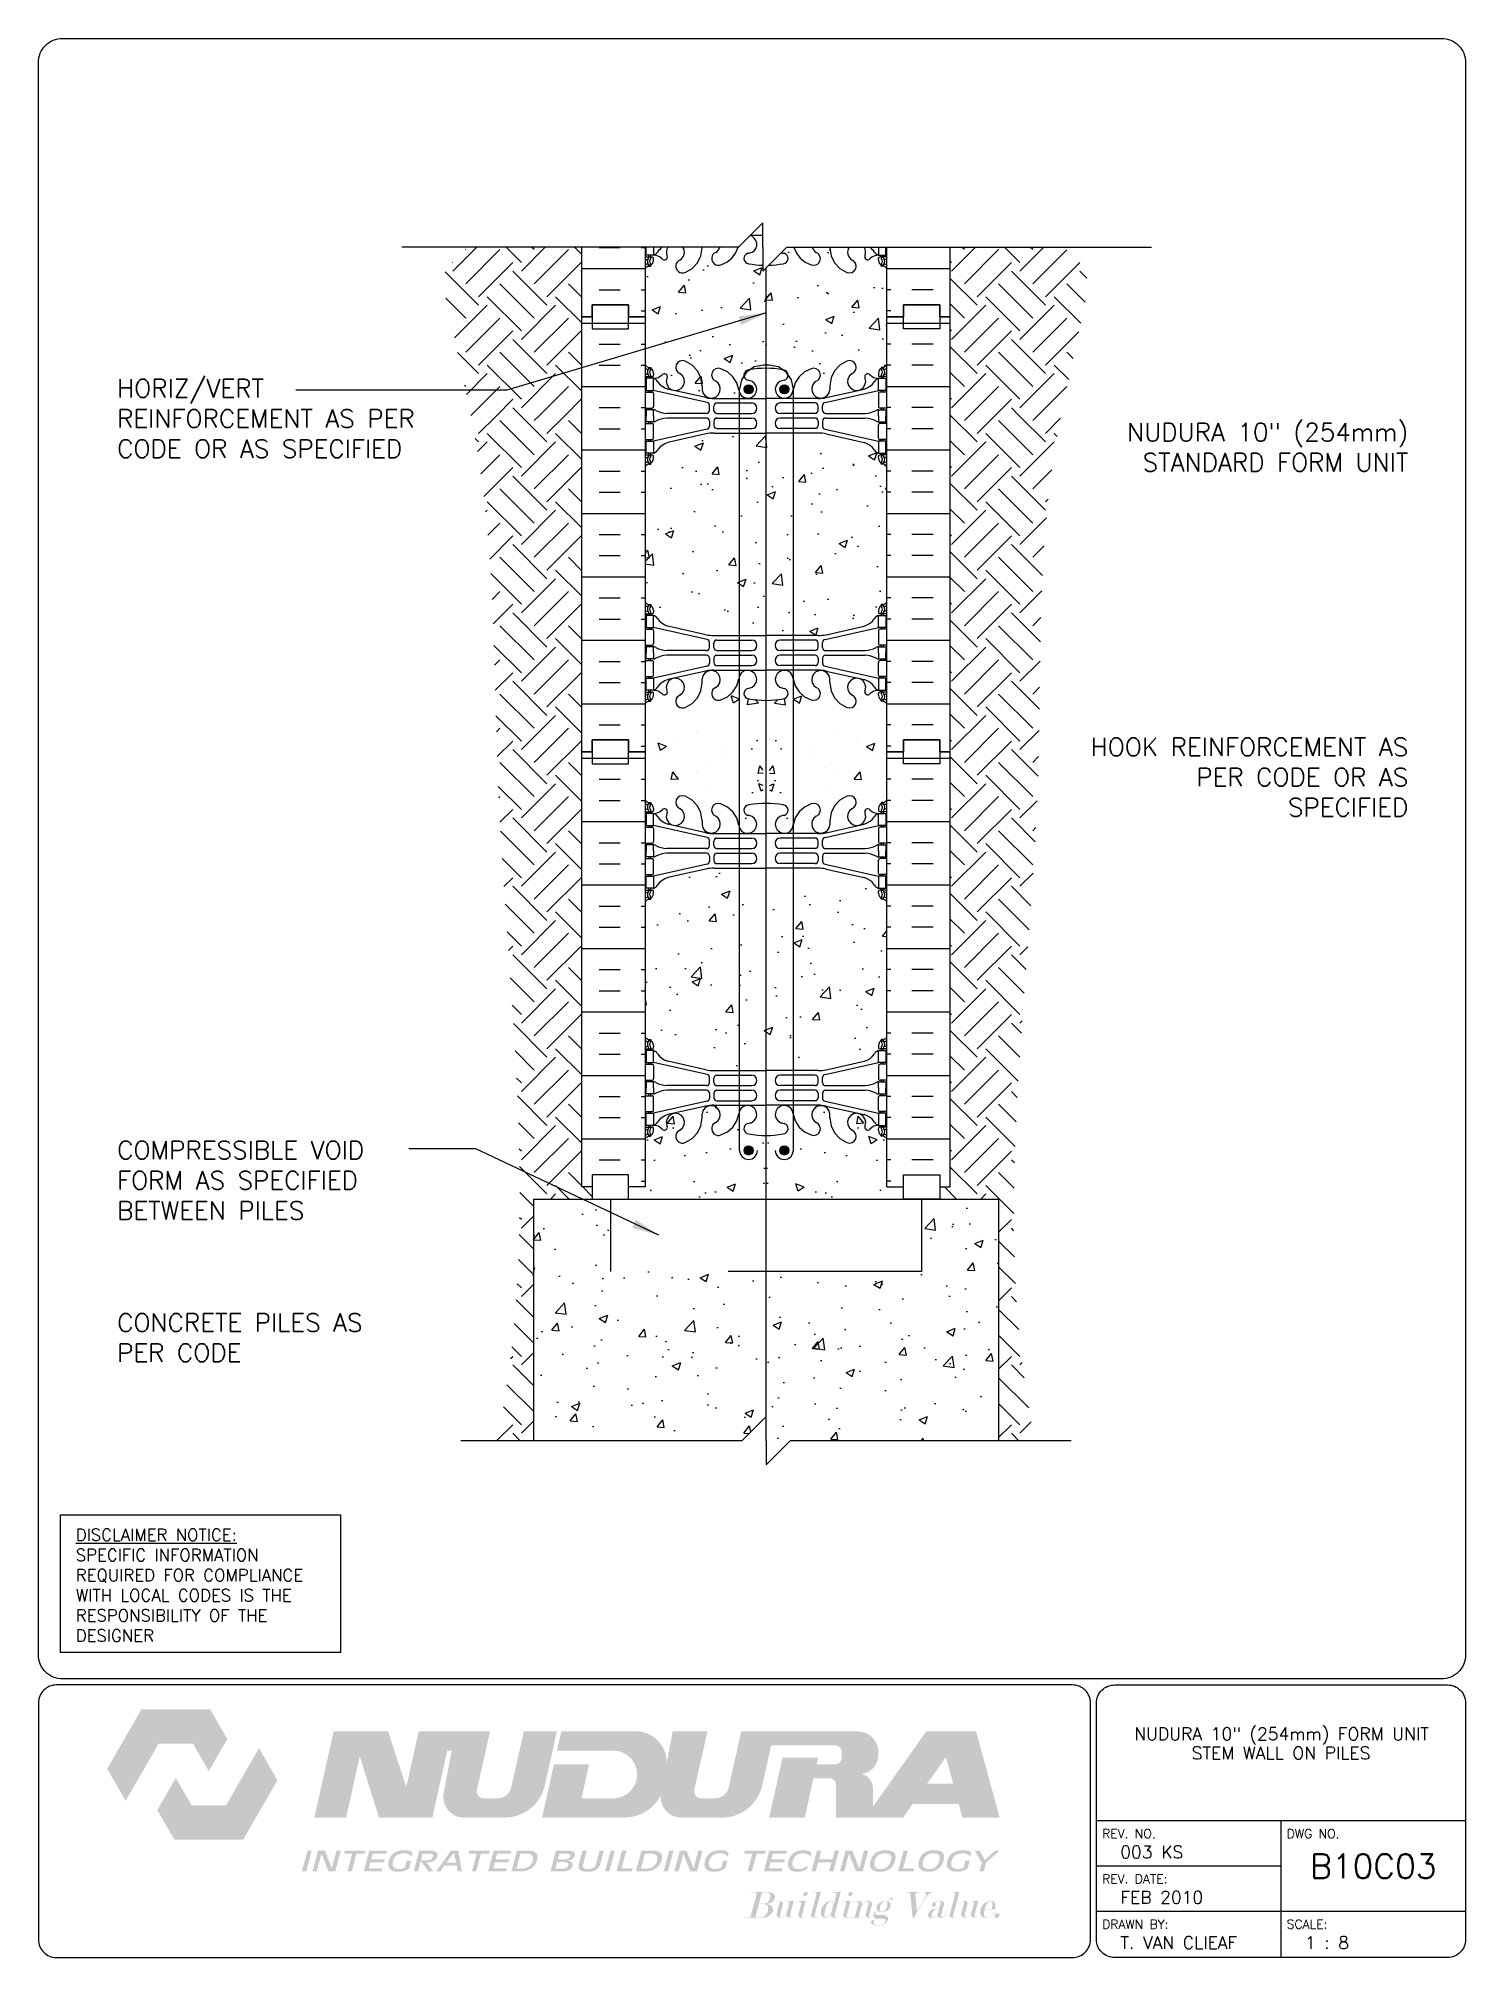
# Paper-space layout 'B10C03' of a CAD drawing. Header units: inches. Extents: x 0.42 to 7.8, y 0.49 to 10.41.
# The model-space entities are those that its viewports show. They can reach past a viewport. Long polylines and large blocks are cut down to what shows.
import ezdxf
from ezdxf.enums import TextEntityAlignment as Align

# ---------------------------------------------------------------- set-up
doc = ezdxf.new("R2010")
doc.units = ezdxf.units.IN
doc.header["$MEASUREMENT"] = 0
doc.linetypes.add('DASHED2', pattern=[0.375, 0.25, -0.125])
doc.linetypes.add('HIDDEN2', pattern=[0.1875, 0.125, -0.0625])
for name, color, linetype in [('HATCH', 12, 'Continuous'), ('line25', 2, 'Continuous'), ('LINE3', 3, 'Continuous'), ('LINE50', 5, 'Continuous'), ('LINE9', 9, 'Continuous'), ('LOGO', 7, 'Continuous'), ('TBK_LINE65', 3, 'Continuous'), ('TBK_TEXT', 4, 'Continuous'), ('TEXT', 4, 'Continuous'), ('Web_Edge', 9, 'Continuous')]:
    doc.layers.add(name, color=color, linetype=linetype)
doc.styles.add('DIM', font='romans.shx', dxfattribs={"width": 0.7})
doc.styles.add('ROMANS', font='romans.shx', dxfattribs={"height": 0.75})
doc.dimstyles.new('ext_12', dxfattribs={"dimscale": 12, "dimtxt": 0.09375, "dimasz": 0.09375, "dimexe": 0.09375, "dimexo": 0.0625, "dimgap": 0.0625, "dimtad": 1, "dimdec": 1, "dimzin": 3, "dimdsep": 46, "dimlunit": 4, "dimtxsty": 'DIM', "dimcen": 0.09, "dimdle": 0.09375, "dimclrt": 4, "dimadec": 0, "dimazin": 0, "dimtfac": 1, "dimtdec": 1, "dimtmove": 2, "dimatfit": 3, "dimfxl": 1, "dimfrac": 2, "dimtolj": 1, "dimtzin": 0, "dimarcsym": 0})
pattern_1 = [(51, (0, 0), (3.59123, -0.251123), [0.375, -4.125]), (356, (0, 0), (-0.75929, 3.74828), [0.3, -3.3]), (101.4514, (0.2993, -0.021), (2.831944, 3.497155), [0.3187, -3.50571]), (47.1842, (-0.0175, 1), (5.349836, -0.73434), [0.5625, -6.1875]), (97.6356, (0.4284, 0.9387), (4.5876, 4.95141), [0.47805, -5.258565]), (352.1842, (-0.0175, 1), (4.587594, 4.95141), [0.45, -4.95]), (22, (0.4868, 0.7586), (3.019214, -1.9607), [0.375, -4.125]), (327, (0.487, 0.7586), (1.153113, 3.64643), [0.3, -3.3]), (72.4514, (0.7384, 0.5952), (4.17233, 1.685726), [0.3187, -3.50571]), (38.5, (0, 0), (0.031741, 1.665277), [0, -3.26, 0, -3.35, 0, -3.3125]), (8.5, (0, 0), (1.28073, 1.994714), [0, -1.91, 0, -3.185, 0, -1.2625]), (328.5, (-1.1148, -0.0195), (2.670674, -0.0661748), [0, -1.25, 0, -3.9, 0, -5.175]), (318.5, (-1.6148, -0.0282), (2.906751, 0.551339), [0, -1.625, 0, -2.59, 0, -3.675])]
pattern_2 = [(50, (0, 0), (3.5863, -0.31376), [0.375, -4.125]), (355, (0, 0), (-0.693757, 3.76096), [0.3, -3.3]), (100.4514, (0.299, -0.026), (2.892547, 3.447198), [0.3187, -3.50571]), (46.1842, (0, 1), (5.336205, -0.827595), [0.5625, -6.1875]), (96.6356, (0.4447, 0.931), (4.67331, 4.87059), [0.47805, -5.258565]), (351.1842, (0, 1), (4.67331, 4.87059), [0.45, -4.95]), (21, (0.5, 0.75), (2.984535, -2.013094), [0.375, -4.125]), (326, (0.5, 0.75), (1.216577, 3.62575), [0.3, -3.3]), (71.4514, (0.7487, 0.5822), (4.201113, 1.612652), [0.3187, -3.50571]), (37.5, (0, 0), (0.0607993, 1.6644693), [0, -3.26, 0, -3.35, 0, -3.3125]), (7.5, (0, 0), (1.315348, 1.9720586), [0, -1.91, 0, -3.185, 0, -1.2625]), (327.5, (-1.115, 0), (2.669112, -0.1127744), [0, -1.25, 0, -3.9, 0, -5.175]), (317.5, (-1.615, 0), (2.915931, 0.500525), [0, -1.625, 0, -2.59, 0, -3.675])]
pattern_3 = [(45, (-87.9063, -25.9283), (2e-16, 2.828427), [2, -2]), (45, (-88.4366, -25.398), (2e-16, 2.828427), [2, -2]), (45, (-88.967, -24.8677), (2e-16, 2.828427), [2, -2]), (135, (-88.967, -24.5141), (-2.828427, 4e-16), [2, -2]), (135, (-88.4366, -23.9838), (-2.828427, 4e-16), [2, -2]), (135, (-87.9063, -23.4534), (-2.828427, 4e-16), [2, -2])]

psp = doc.layouts.new('B10C03')

# ---------------------------------------------------------------- texts
at = {"layer": 'TBK_TEXT', "color": 7, "style": 'ROMANS'}
for s, p in [('REV. NO.', (5.9215, 1.107)), ('DWG NO.', (6.876, 1.107)), ('REV. DATE:', (5.9215, 0.8726)), ('DRAWN BY:', (5.9215, 0.6382)), ('SCALE:', (6.876, 0.6382))]:
    psp.add_text(s, height=0.04688, dxfattribs=at).set_placement(p)
at = {"layer": 'TEXT', "insert": (0.6134, 2.7065), "char_height": 0.0625, "width": 1.41371, "attachment_point": 1, "style": 'ROMANS'}
psp.add_mtext('{\\Fromans.shx|c1;\\LDISCLAIMER NOTICE:\\l\\PSPECIFIC INFORMATION REQUIRED FOR COMPLIANCE WITH LOCAL CODES IS THE RESPONSIBILITY OF THE DESIGNER}', dxfattribs=at)

msp = doc.modelspace()

# ---------------------------------------------------------------- texts
at = {"layer": 'TEXT', "char_height": 0.75, "style": 'ROMANS'}
for s, insert, width, attachment_point in [('HORIZ/VERT REINFORCEMENT AS PER CODE OR AS SPECIFIED', (341.203, 84.997), 14.45078, 4), ('NUDURA 10" (254mm) STANDARD FORM UNIT', (394.626, 83.808), 14.45078, 6), ('HOOK REINFORCEMENT AS PER CODE OR AS SPECIFIED', (394.626, 70.163), 14.45078, 6), ('COMPRESSIBLE VOID FORM AS SPECIFIED BETWEEN PILES', (341.203, 53.482), 14.45078, 4), ('CONCRETE PILES AS PER CODE', (341.203, 46.972), 11.06733, 4)]:
    msp.add_mtext(s, dxfattribs=dict(at, insert=insert, width=width, attachment_point=attachment_point))

# ---------------------------------------------------------------- blocks, each defined once
blk = doc.blocks.new('TITLEBLOCK-Tag')
at = {"style": 'ROMANS'}
for tag, height, p in [('TITLE_LINE_1', 0.065, (0.927, -0.1328)), ('TITLE_LINE_2', 0.065, (0.9294, -0.2258)), ('CENTRE-LINE-3', 0.065, (0.927, -0.3246)), ('TITLE_LINE_4', 0.065, (0.927, -0.4299)), ('TITLE_LINE_5', 0.065, (0.927, -0.526)), ('DWG', 0.125, (1.4043, -0.9102))]:
    blk.add_attdef(tag, text='', height=height, dxfattribs=at).set_placement(p, align=Align.MIDDLE_CENTER)
for tag, p in [('LATEST_REVISION', (0.0954, -0.8366)), ('REVISION_DATE', (0.0954, -1.071)), ('DRAWN_BY', (0.0954, -1.3053)), ('SCALE', (1.0499, -1.3053))]:
    blk.add_attdef(tag, text='', height=0.065, dxfattribs=at).set_placement(p, align=Align.MIDDLE_LEFT)

# ---------------------------------------------------------------- hatches: boundary and pattern name
at = {"layer": 'HATCH'}
h = msp.add_hatch(dxfattribs=at)
h.set_pattern_fill('AR-CONC', color=256, scale=0.5, style=0)
h.set_pattern_definition(pattern_2)
h.paths.add_polyline_path([(368.196, 91.34, -0.009714), (368.049, 91.337, -0.047544), (367.335, 91.402, -0.843243), (367.301, 91.834, 0.055617), (367.48, 91.88, 1.661382), (366.919, 92.233, -0.30095), (366.183, 91.36, -1), (365.97, 91.872, 1.661382), (365.408, 92.224), (365.409, 92.059, -0.311223), (364.7, 91.043, -1), (364.486, 91.554, 2.155404), (363.948, 91.749), (363.959, 91.728, -0.8344), (363.748, 91.602, -0.000004), (363.748, 91.602, 0.23174), (363.39, 91.753), (363.285, 91.753), (363.285, 91.683), (363.333, 91.683, -0.414214), (363.395, 91.62), (363.395, 91.553, -0.249069), (363.285, 91.346), (363.285, 91.304), (363.195, 91.304, 0.088416), (363.049, 91.207), (363.049, 89.207), (363.049, 87.207, 0.088416), (363.195, 87.11), (363.285, 87.11), (363.285, 87.068, -0.249069), (363.395, 86.861), (363.395, 86.793, -0.414214), (363.333, 86.731), (363.285, 86.731), (363.285, 86.661), (363.39, 86.661, -0.155529), (363.566, 86.527, 0.180914), (363.984, 86.215), (365.564, 85.862, 0.054974), (365.891, 85.826), (366.952, 85.826), (366.952, 86.053, -0.088679), (366.919, 86.181, 0.30095), (366.183, 87.053, 0.99917), (365.969, 86.542, 0.000415), (365.97, 86.542, -1.661382), (365.408, 86.189), (365.409, 86.354, 0.311223), (364.7, 87.37, 0.999644), (364.486, 86.859, -0.999644), (364.7, 87.37, -0.311223), (365.409, 86.354), (365.408, 86.189, 1.661382), (365.97, 86.542, -1), (366.183, 87.053, -0.30095), (366.919, 86.181, 0.088679), (366.952, 86.053), (366.952, 86.209, -0.155006), (367.135, 86.786, -0.396758), (367.335, 87.012, -0.001841), (367.363, 87.017, -0.158868), (367.952, 87.209), (368.181, 87.209, -0.003808), (368.196, 87.209)])
h = msp.add_hatch(dxfattribs=at)
h.set_pattern_fill('EARTH', color=256, scale=8, angle=45, style=0)
h.set_pattern_definition(pattern_3)
h.paths.add_polyline_path([(355.706, 92.088), (360.424, 92.088), (360.424, 85.102), (355.839, 85.102), (355.835, 85.121), (355.831, 85.141), (355.827, 85.16), (355.823, 85.18), (355.819, 85.2), (355.815, 85.219), (355.811, 85.239), (355.807, 85.258), (355.803, 85.278), (355.799, 85.297), (355.795, 85.317), (355.791, 85.337), (355.787, 85.356), (355.783, 85.376), (355.779, 85.395), (355.774, 85.415), (355.77, 85.435), (355.766, 85.454), (355.762, 85.474), (355.758, 85.493), (355.754, 85.513), (355.75, 85.532), (355.746, 85.552), (355.742, 85.572), (355.738, 85.591), (355.734, 85.611), (355.73, 85.63), (355.726, 85.65), (355.722, 85.67), (355.717, 85.689), (355.713, 85.709), (355.709, 85.728), (355.705, 85.748), (355.701, 85.767), (355.697, 85.787), (355.693, 85.807), (355.689, 85.826), (355.685, 85.846), (355.681, 85.865), (355.677, 85.885), (355.672, 85.904), (355.668, 85.924), (355.664, 85.944), (355.66, 85.963), (355.656, 85.983), (355.652, 86.002), (355.648, 86.022), (355.644, 86.041), (355.64, 86.061), (355.636, 86.081), (355.632, 86.1), (355.627, 86.12), (355.623, 86.139), (355.619, 86.159), (355.615, 86.179), (355.611, 86.198), (355.607, 86.218), (355.603, 86.237), (355.599, 86.257), (355.595, 86.276), (355.59, 86.296), (355.586, 86.316), (355.582, 86.335), (355.578, 86.355), (355.574, 86.374), (355.57, 86.394), (355.566, 86.413), (355.562, 86.433), (355.558, 86.453), (355.553, 86.472), (355.549, 86.492), (355.545, 86.511), (355.541, 86.531), (355.537, 86.55), (355.533, 86.57), (355.529, 86.59), (355.525, 86.609), (355.521, 86.629), (355.516, 86.648), (355.512, 86.668), (355.508, 86.688), (355.504, 86.707), (355.5, 86.727), (355.496, 86.746), (355.492, 86.766), (355.488, 86.785), (355.483, 86.805), (355.479, 86.825), (355.475, 86.844), (355.471, 86.864), (355.467, 86.883), (355.463, 86.903), (355.459, 86.922), (355.455, 86.942), (355.45, 86.962), (355.446, 86.981), (355.442, 87.001), (355.438, 87.02), (355.434, 87.04), (355.43, 87.059), (355.426, 87.079), (355.421, 87.099), (355.417, 87.118), (355.413, 87.138), (355.409, 87.157), (355.405, 87.177), (355.401, 87.196), (355.397, 87.216), (355.392, 87.236), (355.388, 87.255), (355.384, 87.275), (355.38, 87.294), (355.376, 87.314), (355.372, 87.333), (355.368, 87.353), (355.363, 87.373), (355.359, 87.392), (355.355, 87.412), (355.351, 87.431), (355.347, 87.451), (355.343, 87.47), (355.339, 87.49), (355.334, 87.51), (355.33, 87.529), (355.326, 87.549), (355.322, 87.568), (355.318, 87.588), (355.314, 87.607), (355.309, 87.627), (355.305, 87.647), (355.301, 87.666), (355.297, 87.686), (355.293, 87.705), (355.289, 87.725), (355.285, 87.744), (355.28, 87.764), (355.276, 87.784), (355.272, 87.803), (355.268, 87.823), (355.264, 87.842), (355.26, 87.862), (355.255, 87.881), (355.251, 87.901), (355.247, 87.921), (355.243, 87.94), (355.239, 87.96), (355.235, 87.979), (355.23, 87.999), (355.226, 88.018), (355.222, 88.038), (355.218, 88.058), (355.214, 88.077), (355.21, 88.097), (355.205, 88.116), (355.201, 88.136), (355.197, 88.155), (355.193, 88.175), (355.189, 88.195), (355.185, 88.214), (355.18, 88.234), (355.176, 88.253), (355.172, 88.273), (355.168, 88.292), (355.164, 88.312), (355.16, 88.332), (355.155, 88.351), (355.151, 88.371), (355.147, 88.39), (355.143, 88.41), (355.139, 88.429), (355.135, 88.449), (355.13, 88.469), (355.126, 88.488), (355.122, 88.508), (355.118, 88.527), (355.114, 88.547), (355.11, 88.566), (355.105, 88.586), (355.101, 88.606), (355.097, 88.625), (355.093, 88.645), (355.089, 88.664), (355.085, 88.684), (355.08, 88.703), (355.076, 88.723), (355.072, 88.743), (355.068, 88.762), (355.064, 88.782), (355.059, 88.801), (355.055, 88.821), (355.051, 88.84), (355.047, 88.86), (355.043, 88.88), (355.039, 88.899), (355.034, 88.919), (355.03, 88.938), (355.026, 88.958), (355.022, 88.977), (355.018, 88.997), (355.013, 89.017), (355.009, 89.036), (355.005, 89.056), (355.001, 89.075), (354.997, 89.095), (354.993, 89.114), (354.988, 89.134), (354.984, 89.154), (354.98, 89.173), (354.976, 89.193), (354.972, 89.212), (354.967, 89.232), (354.963, 89.251), (354.959, 89.271), (354.955, 89.291), (354.951, 89.31), (354.947, 89.33), (354.942, 89.349), (354.938, 89.369), (354.934, 89.388), (354.93, 89.408), (354.926, 89.428), (354.921, 89.447), (354.917, 89.467), (354.913, 89.486), (354.909, 89.506), (354.905, 89.525), (354.901, 89.545), (354.896, 89.565), (354.892, 89.584), (354.888, 89.604), (354.884, 89.623), (354.88, 89.643), (354.875, 89.662), (354.871, 89.682), (354.867, 89.702), (354.863, 89.721), (354.859, 89.741), (354.854, 89.76), (354.85, 89.78), (354.846, 89.799), (354.842, 89.819), (354.838, 89.839), (354.834, 89.858), (354.829, 89.878), (354.825, 89.897), (354.821, 89.917), (354.817, 89.936), (354.813, 89.956), (354.808, 89.976), (354.804, 89.995), (354.8, 90.015), (354.796, 90.034), (354.792, 90.054), (354.787, 90.073), (354.783, 90.093), (354.779, 90.113), (354.779, 91.161)])
h = msp.add_hatch(dxfattribs=at)
h.set_pattern_fill('INSUL', color=256, scale=7, style=0)
h.set_pattern_definition([(0, (-2563.1123, -307.8027), (0, 2.625), []), (0, (-2563.1123, -306.9277), (0, 2.625), [0.875, -0.875]), (0, (-2563.1123, -306.0527), (0, 2.625), [0.875, -0.875])])
h.paths.add_polyline_path([(363.049, 92.088), (360.424, 92.088), (360.424, 89.207), (360.862, 89.207), (360.862, 89.707), (362.362, 89.707), (362.362, 89.207), (363.049, 89.207)])
h = msp.add_hatch(dxfattribs=at)
h.set_pattern_fill('AR-CONC', color=256, scale=0.5, style=0)
h.set_pattern_definition(pattern_2)
h.paths.add_polyline_path([(371.399, 91.043, -0.311223), (370.69, 92.059), (370.69, 92.088), (369.957, 92.088, 0.190963), (370.129, 91.872, -1), (369.915, 91.36, -0.262469), (369.207, 92.088), (368.914, 92.088), (368.684, 91.858, 0.034692), (368.797, 91.834, -0.843243), (368.763, 91.402, -0.039892), (368.165, 91.339), (368.049, 91.223), (368.049, 87.076, -0.047544), (368.763, 87.012, -0.330241), (368.959, 86.837, -0.171542), (369.181, 86.209), (369.181, 86.194, -0.297534), (369.915, 87.053, -1), (370.129, 86.542, 1.661382), (370.69, 86.189), (370.69, 86.354, -0.311223), (371.399, 87.37, -1), (371.612, 86.859, 2.155404), (372.151, 86.665), (372.139, 86.686, -0.834375), (372.351, 86.812, 0.23174), (372.708, 86.661), (372.813, 86.661), (372.813, 86.731), (372.766, 86.731, -0.414214), (372.703, 86.793), (372.703, 86.861, -0.249069), (372.813, 87.068), (372.813, 87.11), (372.903, 87.11, 0.08841), (373.049, 87.207), (373.049, 89.207), (373.049, 91.207, 0.08841), (372.903, 91.304), (372.813, 91.304), (372.813, 91.346, -0.249069), (372.703, 91.553), (372.703, 91.62, -0.414214), (372.766, 91.683), (372.813, 91.683), (372.813, 91.753), (372.708, 91.753, -0.155529), (372.533, 91.887, 0.094053), (372.342, 92.088), (371.488, 92.088, 0.434124), (371.612, 91.554, -1)])
h = msp.add_hatch(dxfattribs=at)
h.set_pattern_fill('INSUL', color=256, scale=7, style=0)
h.set_pattern_definition([(180, (3299.2109, -307.8027), (0, 2.625), []), (180, (3299.2109, -306.9277), (0, 2.625), [0.875, -0.875]), (180, (3299.2109, -306.0527), (0, 2.625), [0.875, -0.875])])
h.paths.add_polyline_path([(375.674, 92.088), (373.049, 92.088), (373.049, 89.207), (373.737, 89.207), (373.737, 89.707), (375.237, 89.707), (375.237, 89.207), (375.674, 89.207)])
h = msp.add_hatch(dxfattribs=at)
h.set_pattern_fill('EARTH', color=256, scale=8, angle=45, style=0)
h.set_pattern_definition([(45, (-89.9063, -25.9283), (2e-16, 2.828427), [2, -2]), (45, (-90.4366, -25.398), (2e-16, 2.828427), [2, -2]), (45, (-90.967, -24.8677), (2e-16, 2.828427), [2, -2]), (135, (-90.967, -24.5141), (-2.828427, 4e-16), [2, -2]), (135, (-90.4366, -23.9838), (-2.828427, 4e-16), [2, -2]), (135, (-89.9063, -23.4534), (-2.828427, 4e-16), [2, -2])])
h.paths.add_polyline_path([(380.393, 92.088), (375.674, 92.088), (375.674, 85.102), (380.259, 85.102), (380.263, 85.121), (380.267, 85.141), (380.271, 85.16), (380.275, 85.18), (380.279, 85.2), (380.283, 85.219), (380.288, 85.239), (380.292, 85.258), (380.296, 85.278), (380.3, 85.297), (380.304, 85.317), (380.308, 85.337), (380.312, 85.356), (380.316, 85.376), (380.32, 85.395), (380.324, 85.415), (380.328, 85.435), (380.332, 85.454), (380.336, 85.474), (380.34, 85.493), (380.344, 85.513), (380.348, 85.532), (380.353, 85.552), (380.357, 85.572), (380.361, 85.591), (380.365, 85.611), (380.369, 85.63), (380.373, 85.65), (380.377, 85.67), (380.381, 85.689), (380.385, 85.709), (380.389, 85.728), (380.393, 85.748), (380.397, 85.767), (380.402, 85.787), (380.406, 85.807), (380.41, 85.826), (380.414, 85.846), (380.418, 85.865), (380.422, 85.885), (380.426, 85.904), (380.43, 85.924), (380.434, 85.944), (380.438, 85.963), (380.442, 85.983), (380.447, 86.002), (380.451, 86.022), (380.455, 86.041), (380.459, 86.061), (380.463, 86.081), (380.467, 86.1), (380.471, 86.12), (380.475, 86.139), (380.479, 86.159), (380.483, 86.179), (380.488, 86.198), (380.492, 86.218), (380.496, 86.237), (380.5, 86.257), (380.504, 86.276), (380.508, 86.296), (380.512, 86.316), (380.516, 86.335), (380.52, 86.355), (380.525, 86.374), (380.529, 86.394), (380.533, 86.413), (380.537, 86.433), (380.541, 86.453), (380.545, 86.472), (380.549, 86.492), (380.553, 86.511), (380.557, 86.531), (380.562, 86.55), (380.566, 86.57), (380.57, 86.59), (380.574, 86.609), (380.578, 86.629), (380.582, 86.648), (380.586, 86.668), (380.59, 86.688), (380.595, 86.707), (380.599, 86.727), (380.603, 86.746), (380.607, 86.766), (380.611, 86.785), (380.615, 86.805), (380.619, 86.825), (380.623, 86.844), (380.628, 86.864), (380.632, 86.883), (380.636, 86.903), (380.64, 86.922), (380.644, 86.942), (380.648, 86.962), (380.652, 86.981), (380.656, 87.001), (380.661, 87.02), (380.665, 87.04), (380.669, 87.059), (380.673, 87.079), (380.677, 87.099), (380.681, 87.118), (380.685, 87.138), (380.69, 87.157), (380.694, 87.177), (380.698, 87.196), (380.702, 87.216), (380.706, 87.236), (380.71, 87.255), (380.714, 87.275), (380.719, 87.294), (380.723, 87.314), (380.727, 87.333), (380.731, 87.353), (380.735, 87.373), (380.739, 87.392), (380.743, 87.412), (380.748, 87.431), (380.752, 87.451), (380.756, 87.47), (380.76, 87.49), (380.764, 87.51), (380.768, 87.529), (380.772, 87.549), (380.777, 87.568), (380.781, 87.588), (380.785, 87.607), (380.789, 87.627), (380.793, 87.647), (380.797, 87.666), (380.802, 87.686), (380.806, 87.705), (380.81, 87.725), (380.814, 87.744), (380.818, 87.764), (380.822, 87.784), (380.826, 87.803), (380.831, 87.823), (380.835, 87.842), (380.839, 87.862), (380.843, 87.881), (380.847, 87.901), (380.851, 87.921), (380.856, 87.94), (380.86, 87.96), (380.864, 87.979), (380.868, 87.999), (380.872, 88.018), (380.876, 88.038), (380.881, 88.058), (380.885, 88.077), (380.889, 88.097), (380.893, 88.116), (380.897, 88.136), (380.901, 88.155), (380.906, 88.175), (380.91, 88.195), (380.914, 88.214), (380.918, 88.234), (380.922, 88.253), (380.926, 88.273), (380.931, 88.292), (380.935, 88.312), (380.939, 88.332), (380.943, 88.351), (380.947, 88.371), (380.951, 88.39), (380.956, 88.41), (380.96, 88.429), (380.964, 88.449), (380.968, 88.469), (380.972, 88.488), (380.976, 88.508), (380.981, 88.527), (380.985, 88.547), (380.989, 88.566), (380.993, 88.586), (380.997, 88.606), (381.002, 88.625), (381.006, 88.645), (381.01, 88.664), (381.014, 88.684), (381.018, 88.703), (381.022, 88.723), (381.027, 88.743), (381.031, 88.762), (381.035, 88.782), (381.039, 88.801), (381.043, 88.821), (381.047, 88.84), (381.052, 88.86), (381.056, 88.88), (381.06, 88.899), (381.064, 88.919), (381.068, 88.938), (381.073, 88.958), (381.077, 88.977), (381.081, 88.997), (381.085, 89.017), (381.089, 89.036), (381.093, 89.056), (381.098, 89.075), (381.102, 89.095), (381.106, 89.114), (381.11, 89.134), (381.114, 89.154), (381.119, 89.173), (381.123, 89.193), (381.127, 89.212), (381.131, 89.232), (381.135, 89.251), (381.139, 89.271), (381.144, 89.291), (381.148, 89.31), (381.152, 89.33), (381.156, 89.349), (381.16, 89.369), (381.165, 89.388), (381.169, 89.408), (381.173, 89.428), (381.177, 89.447), (381.181, 89.467), (381.185, 89.486), (381.19, 89.506), (381.194, 89.525), (381.198, 89.545), (381.202, 89.565), (381.206, 89.584), (381.211, 89.604), (381.215, 89.623), (381.219, 89.643), (381.223, 89.662), (381.227, 89.682), (381.232, 89.702), (381.236, 89.721), (381.24, 89.741), (381.244, 89.76), (381.248, 89.78), (381.252, 89.799), (381.257, 89.819), (381.261, 89.839), (381.265, 89.858), (381.269, 89.878), (381.273, 89.897), (381.278, 89.917), (381.282, 89.936), (381.286, 89.956), (381.29, 89.976), (381.294, 89.995), (381.298, 90.015), (381.303, 90.034), (381.307, 90.054), (381.311, 90.073), (381.315, 90.093), (381.319, 90.113), (381.319, 91.161)])
h = msp.add_hatch(dxfattribs=at)
h.set_pattern_fill('INSUL', color=256, scale=7, style=0)
h.set_pattern_definition([(0, (-2563.1123, -325.8027), (0, 2.625), []), (0, (-2563.1123, -324.9277), (0, 2.625), [0.875, -0.875]), (0, (-2563.1123, -324.0527), (0, 2.625), [0.875, -0.875])])
h.paths.add_polyline_path([(360.424, 71.207), (360.862, 71.207), (360.862, 71.707), (362.362, 71.707), (362.362, 71.207), (363.049, 71.207), (363.049, 89.207), (362.362, 89.207), (362.362, 89.707), (360.862, 89.707), (360.862, 89.207), (360.424, 89.207)])
h = msp.add_hatch(dxfattribs=at)
h.set_pattern_fill('INSUL', color=256, scale=7, style=0)
h.set_pattern_definition([(180, (3299.2109, -325.8027), (0, 2.625), []), (180, (3299.2109, -324.9277), (0, 2.625), [0.875, -0.875]), (180, (3299.2109, -324.0527), (0, 2.625), [0.875, -0.875])])
h.paths.add_polyline_path([(375.674, 71.207), (375.237, 71.207), (375.237, 71.707), (373.737, 71.707), (373.737, 71.207), (373.049, 71.207), (373.049, 89.207), (373.737, 89.207), (373.737, 89.707), (375.237, 89.707), (375.237, 89.207), (375.674, 89.207)])
h = msp.add_hatch(dxfattribs=at)
h.set_pattern_fill('EARTH', color=256, scale=8, angle=45, style=0)
h.set_pattern_definition(pattern_3)
edge = h.paths.add_edge_path()
edge.add_line((355.839, 85.102), (360.424, 85.102))
edge.add_line((360.424, 85.102), (360.424, 71.207))
edge.add_line((360.424, 71.207), (360.424, 53.207))
edge.add_line((360.424, 53.207), (360.862, 53.207))
edge.add_line((360.862, 53.207), (360.862, 52.707))
edge.add_line((360.862, 52.707), (358.424, 52.707))
edge.add_line((358.424, 52.707), (358.424, 42.707))
edge.add_line((358.424, 42.707), (356.924, 42.707))
edge.add_spline(control_points=[(356.924, 42.707), (358.791, 51.753), (356.519, 66.018), (356.895, 79.997), (355.839, 85.102)], knot_values=[5.103042, 5.103042, 5.103042, 5.103042, 32.127747, 47.716315, 47.716315, 47.716315, 47.716315], degree=3, periodic=0)
h = msp.add_hatch(dxfattribs=at)
h.set_pattern_fill('EARTH', color=256, scale=8, angle=45, style=0)
h.set_pattern_definition([(45, (-89.9063, -25.9283), (2e-16, 2.828427), [2, -2]), (45, (-90.4366, -25.398), (2e-16, 2.828427), [2, -2]), (45, (-90.967, -24.8677), (2e-16, 2.828427), [2, -2]), (135, (-90.967, -24.5141), (-2.828427, 4e-16), [2, -2]), (135, (-90.4366, -23.9838), (-2.828427, 4e-16), [2, -2]), (135, (-89.9063, -23.4534), (-2.828427, 4e-16), [2, -2])])
edge = h.paths.add_edge_path()
edge.add_line((380.259, 85.102), (375.674, 85.102))
edge.add_line((375.674, 85.102), (375.674, 71.207))
edge.add_line((375.674, 71.207), (375.674, 53.207))
edge.add_line((375.674, 53.207), (375.237, 53.207))
edge.add_line((375.237, 53.207), (375.237, 52.707))
edge.add_line((375.237, 52.707), (377.674, 52.707))
edge.add_line((377.674, 52.707), (377.674, 42.707))
edge.add_line((377.674, 42.707), (379.174, 42.707))
edge.add_spline(control_points=[(379.174, 42.707), (377.307, 51.753), (379.931, 66.018), (379.203, 79.997), (380.259, 85.102)], knot_values=[5.103042, 5.103042, 5.103042, 5.103042, 32.127747, 47.716315, 47.716315, 47.716315, 47.716315], degree=3, periodic=0)
h = msp.add_hatch(dxfattribs=at)
h.set_pattern_fill('AR-CONC', color=256, scale=0.5)
h.set_pattern_definition([(50, (0, 0), (3.5863, -0.31376), [0.375, -4.125]), (355, (0, 0), (-0.693757, 3.76096), [0.3, -3.3]), (100.4514, (0.299, -0.026), (2.892544, 3.4472), [0.3187, -3.50571]), (46.1842, (0, 1), (5.336207, -0.827596), [0.5625, -6.1875]), (96.6356, (0.4447, 0.931), (4.67331, 4.87059), [0.47805, -5.25857]), (351.1842, (0, 1), (4.67331, 4.87059), [0.45, -4.95]), (21, (0.5, 0.75), (2.984535, -2.013094), [0.375, -4.125]), (326, (0.5, 0.75), (1.216577, 3.62575), [0.3, -3.3]), (71.4514, (0.7487, 0.5822), (4.201112, 1.612656), [0.3187, -3.50571]), (37.5, (0, 0), (0.0607993, 1.6644693), [0, -3.26, 0, -3.35, 0, -3.3125]), (7.5, (0, 0), (1.315348, 1.9720586), [0, -1.91, 0, -3.185, 0, -1.2625]), (327.5, (-1.115, 0), (2.669112, -0.1127744), [0, -1.25, 0, -3.9, 0, -5.175]), (317.5, (-1.615, 0), (2.915931, 0.500525), [0, -1.625, 0, -2.59, 0, -3.675])])
h.paths.add_polyline_path([(366.952, 66.395), (365.891, 66.395, 0.054974), (365.564, 66.359), (363.984, 66.006, 0.17445), (363.576, 65.71, -0.168672), (363.39, 65.561), (363.285, 65.561), (363.285, 65.491), (363.333, 65.491, -0.414214), (363.395, 65.428), (363.395, 65.361, -0.249069), (363.285, 65.154), (363.285, 65.112), (363.195, 65.112, 0.088416), (363.049, 65.015), (363.049, 59.399, 0.088416), (363.195, 59.302), (363.285, 59.302), (363.285, 59.26, -0.249069), (363.395, 59.053), (363.395, 58.985, -0.414214), (363.333, 58.923), (363.285, 58.923), (363.285, 58.853), (363.39, 58.853, -0.168672), (363.576, 58.703, 0.17445), (363.984, 58.408), (365.564, 58.055, 0.054974), (365.891, 58.019), (366.952, 58.019)])
h.paths.add_polyline_path([(368.049, 66.395), (366.952, 66.395), (366.952, 58.019), (368.049, 58.019)])
h.paths.add_polyline_path([(369.181, 66.395), (368.049, 66.395), (368.049, 58.019), (368.049, 58.019), (369.181, 58.019)])
h.paths.add_polyline_path([(373.049, 65.015, 0.08841), (372.903, 65.112), (372.813, 65.112), (372.813, 65.154, -0.249069), (372.703, 65.361), (372.703, 65.428, -0.414214), (372.766, 65.491), (372.813, 65.491), (372.813, 65.561), (372.708, 65.561, -0.168672), (372.522, 65.71, 0.17445), (372.115, 66.006), (370.534, 66.359, 0.054974), (370.207, 66.395), (369.181, 66.395), (369.181, 58.019), (370.207, 58.019, 0.054974), (370.534, 58.055), (372.115, 58.408, 0.17445), (372.522, 58.703, -0.168672), (372.708, 58.853), (372.813, 58.853), (372.813, 58.923), (372.766, 58.923, -0.414214), (372.703, 58.985), (372.703, 59.053, -0.249069), (372.813, 59.26), (372.813, 59.302), (372.903, 59.302, 0.08841), (373.049, 59.399)])
h.paths.add_polyline_path([(366.952, 84.395), (365.891, 84.395, 0.054974), (365.564, 84.359), (363.984, 84.006, 0.17445), (363.576, 83.71, -0.168672), (363.39, 83.561), (363.285, 83.561), (363.285, 83.491), (363.333, 83.491, -0.414214), (363.395, 83.428), (363.395, 83.361, -0.249069), (363.285, 83.154), (363.285, 83.112), (363.195, 83.112, 0.088416), (363.049, 83.015), (363.049, 77.399, 0.088416), (363.195, 77.302), (363.285, 77.302), (363.285, 77.26, -0.249069), (363.395, 77.053), (363.395, 76.985, -0.414214), (363.333, 76.923), (363.285, 76.923), (363.285, 76.853), (363.39, 76.853, -0.168672), (363.576, 76.703, 0.17445), (363.984, 76.408), (365.564, 76.055, 0.054974), (365.891, 76.019), (366.952, 76.019)])
h.paths.add_polyline_path([(368.049, 84.395), (366.952, 84.395), (366.952, 76.019), (368.049, 76.019)])
h.paths.add_polyline_path([(369.181, 84.395), (368.049, 84.395), (368.049, 76.019), (368.049, 76.019), (369.181, 76.019)])
h.paths.add_polyline_path([(373.049, 83.015, 0.08841), (372.903, 83.112), (372.813, 83.112), (372.813, 83.154, -0.249069), (372.703, 83.361), (372.703, 83.428, -0.414214), (372.766, 83.491), (372.813, 83.491), (372.813, 83.561), (372.708, 83.561, -0.168672), (372.522, 83.71, 0.17445), (372.115, 84.006), (370.534, 84.359, 0.054974), (370.207, 84.395), (369.181, 84.395), (369.181, 76.019), (370.207, 76.019, 0.054974), (370.534, 76.055), (372.115, 76.408, 0.17445), (372.522, 76.703, -0.168672), (372.708, 76.853), (372.813, 76.853), (372.813, 76.923), (372.766, 76.923, -0.414214), (372.703, 76.985), (372.703, 77.053, -0.249069), (372.813, 77.26), (372.813, 77.302), (372.903, 77.302, 0.08841), (373.049, 77.399)])
h = msp.add_hatch(dxfattribs=at)
h.set_pattern_fill('AR-CONC', color=256, scale=0.5, angle=1, style=0)
h.set_pattern_definition([(129, (736.133, 0), (-3.59123, -0.251123), [0.375, -4.125]), (184, (736.133, 0), (0.75929, 3.74828), [0.3, -3.3]), (78.5486, (735.8337, -0.021), (-2.831944, 3.497155), [0.3187, -3.50571]), (132.8158, (736.1504, 1), (-5.349836, -0.73434), [0.5625, -6.1875]), (82.3644, (735.7046, 0.9387), (-4.5876, 4.95141), [0.47805, -5.258565]), (187.8158, (736.1504, 1), (-4.587594, 4.95141), [0.45, -4.95]), (158, (735.646, 0.7586), (-3.019214, -1.9607), [0.375, -4.125]), (213, (735.646, 0.7586), (-1.153113, 3.64643), [0.3, -3.3]), (107.5486, (735.3945, 0.5952), (-4.17233, 1.685726), [0.3187, -3.50571]), (141.5, (736.1329, 0), (-0.031741, 1.665277), [0, -3.26, 0, -3.35, 0, -3.3125]), (171.5, (736.133, 0), (-1.28073, 1.994714), [0, -1.91, 0, -3.185, 0, -1.2625]), (211.5, (737.2478, -0.0195), (-2.670674, -0.0661748), [0, -1.25, 0, -3.9, 0, -5.175]), (221.5, (737.7477, -0.0282), (-2.906751, 0.551339), [0, -1.625, 0, -2.59, 0, -3.675])])
h.paths.add_polyline_path([(366.952, 74.22, 0.003135), (366.954, 74.233, -1.661382), (367.515, 73.88, -0.055617), (367.336, 73.834, 0.843243), (367.37, 73.402, 0.037813), (367.937, 73.34), (367.937, 69.074, 0.037813), (367.37, 69.012, 0.843243), (367.336, 68.579, -0.055617), (367.515, 68.534, -1.661382), (366.954, 68.181, 0.003135), (366.952, 68.194)])
h = msp.add_hatch(dxfattribs=at)
h.set_pattern_fill('AR-CONC', color=256, scale=0.5, angle=1, style=0)
h.set_pattern_definition(pattern_1)
h.paths.add_polyline_path([(369.181, 74.22, -0.003135), (369.179, 74.233, 1.661382), (368.618, 73.88, 0.055617), (368.797, 73.834, -0.843243), (368.763, 73.402, -0.037813), (368.196, 73.34), (368.196, 69.074, -0.037813), (368.763, 69.012, -0.843243), (368.797, 68.579, 0.055617), (368.618, 68.534, 1.661382), (369.179, 68.181, -0.003135), (369.181, 68.194)])
h = msp.add_hatch(dxfattribs=at)
h.set_pattern_fill('INSUL', color=256, scale=7, style=0)
h.set_pattern_definition([(0, (-2563.1123, -343.8027), (0, 2.625), []), (0, (-2563.1123, -342.9277), (0, 2.625), [0.875, -0.875]), (0, (-2563.1123, -342.0527), (0, 2.625), [0.875, -0.875])])
h.paths.add_polyline_path([(360.424, 53.207), (360.862, 53.207), (360.862, 53.707), (362.362, 53.707), (362.362, 53.207), (363.049, 53.207), (363.049, 71.207), (362.362, 71.207), (362.362, 71.707), (360.862, 71.707), (360.862, 71.207), (360.424, 71.207)])
h = msp.add_hatch(dxfattribs=at)
h.set_pattern_fill('INSUL', color=256, scale=7, style=0)
h.set_pattern_definition([(180, (3299.2109, -343.8027), (0, 2.625), []), (180, (3299.2109, -342.9277), (0, 2.625), [0.875, -0.875]), (180, (3299.2109, -342.0527), (0, 2.625), [0.875, -0.875])])
h.paths.add_polyline_path([(375.674, 53.207), (375.237, 53.207), (375.237, 53.707), (373.737, 53.707), (373.737, 53.207), (373.049, 53.207), (373.049, 71.207), (373.737, 71.207), (373.737, 71.707), (375.237, 71.707), (375.237, 71.207), (375.674, 71.207)])
h = msp.add_hatch(dxfattribs=at)
h.set_pattern_fill('AR-CONC', color=256, scale=0.5, angle=1, style=0)
h.set_pattern_definition(pattern_1)
h.paths.add_polyline_path([(368.196, 55.34, -0.009714), (368.049, 55.337, -0.047544), (367.335, 55.402, -0.843243), (367.301, 55.834, 0.055617), (367.48, 55.88, 1.661382), (366.919, 56.233, -0.30095), (366.183, 55.36, -1), (365.97, 55.872, 1.661382), (365.408, 56.224), (365.409, 56.059, -0.311223), (364.7, 55.043, -1), (364.486, 55.554, 2.155404), (363.948, 55.749), (363.959, 55.728, -0.8344), (363.748, 55.602, -0.000004), (363.748, 55.602, 0.23174), (363.39, 55.753), (363.285, 55.753), (363.285, 55.683), (363.333, 55.683, -0.414214), (363.395, 55.62), (363.395, 55.553, -0.249069), (363.285, 55.346), (363.285, 55.304), (363.195, 55.304, 0.088416), (363.049, 55.207), (363.049, 53.207), (362.362, 53.207), (362.362, 52.707), (368.196, 52.707)])
h = msp.add_hatch(dxfattribs=at)
h.set_pattern_fill('AR-CONC', color=256, scale=0.5, angle=1, style=0)
h.set_pattern_definition([(129, (736.0642, 0), (-3.59123, -0.251123), [0.375, -4.125]), (184, (736.0642, 0), (0.75929, 3.74828), [0.3, -3.3]), (78.5486, (735.765, -0.021), (-2.831944, 3.497155), [0.3187, -3.50571]), (132.8158, (736.0817, 1), (-5.349836, -0.73434), [0.5625, -6.1875]), (82.3644, (735.636, 0.9387), (-4.5876, 4.95141), [0.47805, -5.258565]), (187.8158, (736.0817, 1), (-4.587594, 4.95141), [0.45, -4.95]), (158, (735.5774, 0.7586), (-3.019214, -1.9607), [0.375, -4.125]), (213, (735.5774, 0.7586), (-1.153113, 3.64643), [0.3, -3.3]), (107.5486, (735.3258, 0.5952), (-4.17233, 1.685726), [0.3187, -3.50571]), (141.5, (736.0642, 0), (-0.031741, 1.665277), [0, -3.26, 0, -3.35, 0, -3.3125]), (171.5, (736.0642, 0), (-1.28073, 1.994714), [0, -1.91, 0, -3.185, 0, -1.2625]), (211.5, (737.179, -0.0195), (-2.670674, -0.0661748), [0, -1.25, 0, -3.9, 0, -5.175]), (221.5, (737.679, -0.0282), (-2.906751, 0.551339), [0, -1.625, 0, -2.59, 0, -3.675])])
h.paths.add_polyline_path([(367.868, 55.34, 0.009714), (368.015, 55.337, 0.047544), (368.729, 55.402, 0.843243), (368.763, 55.834, -0.055617), (368.584, 55.88, -1.661382), (369.145, 56.233, 0.30095), (369.881, 55.36, 1), (370.095, 55.872, -1.661382), (370.656, 56.224), (370.655, 56.059, 0.311223), (371.364, 55.043, 1), (371.578, 55.554, -2.155404), (372.116, 55.749), (372.105, 55.728, 0.8344), (372.316, 55.602, 0.000004), (372.316, 55.602, -0.23174), (372.674, 55.753), (372.779, 55.753), (372.779, 55.683), (372.731, 55.683, 0.414214), (372.669, 55.62), (372.669, 55.553, 0.249069), (372.779, 55.346), (372.779, 55.304), (372.869, 55.304, -0.088416), (373.015, 55.207), (373.015, 53.207), (373.702, 53.207), (373.702, 52.707), (367.868, 52.707)])
h = msp.add_hatch(dxfattribs=at)
h.set_pattern_fill('AR-CONC', color=256, scale=0.5, angle=1, style=0)
h.set_pattern_definition([(51, (71.9525, -2.849), (3.59123, -0.251123), [0.375, -4.125]), (356, (71.9525, -2.849), (-0.75929, 3.74828), [0.3, -3.3]), (101.4514, (72.2517, -2.87), (2.831944, 3.497155), [0.3187, -3.50571]), (47.1842, (71.935, -1.849), (5.349836, -0.73434), [0.5625, -6.1875]), (97.6356, (72.381, -1.9104), (4.5876, 4.95141), [0.47805, -5.258565]), (352.1842, (71.935, -1.849), (4.58759, 4.95141), [0.45, -4.95]), (22, (72.4393, -2.0904), (3.019214, -1.9607), [0.375, -4.125]), (327, (72.4393, -2.0904), (1.153113, 3.64643), [0.3, -3.3]), (72.4514, (72.691, -2.254), (4.17233, 1.685726), [0.3187, -3.50571]), (38.5, (71.9525, -2.849), (0.031741, 1.665277), [0, -3.26, 0, -3.35, 0, -3.3125]), (8.5, (71.9525, -2.849), (1.28073, 1.994714), [0, -1.91, 0, -3.185, 0, -1.2625]), (328.5, (70.8376, -2.8685), (2.670674, -0.066175), [0, -1.25, 0, -3.9, 0, -5.175]), (318.5, (70.3377, -2.8772), (2.906751, 0.551339), [0, -1.625, 0, -2.59, 0, -3.675])])
h.paths.add_polyline_path([(377.674, 52.707), (374.487, 52.707), (374.487, 49.707), (361.612, 49.707), (361.612, 52.707), (358.424, 52.707), (358.424, 42.707), (367.049, 42.707), (368.049, 43.707), (368.049, 41.707), (369.049, 42.707), (377.674, 42.707)])
at = {"layer": 'LINE3'}
for points in [[(367.14, 86.209, 1), (367.515, 86.209, 1)], [(368.618, 86.209, 1), (368.993, 86.209, 1)], [(367.14, 54.716, 1), (367.515, 54.716, 1)], [(368.618, 54.716, 1), (368.993, 54.716, 1)]]:
    msp.add_hatch(color=256, dxfattribs=at).paths.add_polyline_path(points)

# ---------------------------------------------------------------- linework, layer by layer
at = {"layer": 'HATCH'}
for p, q in [((365.335, 73.592), (365.335, 73.592)), ((365.529, 73.53), (365.529, 73.53)), ((366.177, 73.323), (366.177, 73.323)), ((366.95, 73.389), (366.602, 73.529)), ((366.698, 73.225), (366.602, 73.529)), ((366.95, 73.389), (366.698, 73.225)), ((369.183, 73.389), (369.531, 73.529)), ((369.183, 73.389), (369.435, 73.225)), ((369.435, 73.225), (369.531, 73.529)), ((369.956, 73.323), (369.956, 73.323)), ((370.604, 73.53), (370.604, 73.53)), ((370.798, 73.592), (370.798, 73.592)), ((364.269, 72.939), (364.269, 72.939)), ((366.939, 73.005), (366.939, 73.005)), ((369.194, 73.005), (369.194, 73.005)), ((371.864, 72.939), (371.864, 72.939)), ((363.931, 71.428), (363.583, 71.568)), ((363.679, 71.264), (363.583, 71.568)), ((364.32, 71.798), (364.32, 71.798)), ((365.158, 72.043), (365.158, 72.043)), ((366.209, 71.515), (366.209, 71.515)), ((369.924, 71.515), (369.924, 71.515)), ((370.975, 72.043), (370.975, 72.043)), ((371.813, 71.798), (371.813, 71.798)), ((372.202, 71.428), (372.55, 71.568)), ((372.454, 71.264), (372.55, 71.568)), ((363.614, 70.967), (363.614, 70.967)), ((363.931, 71.428), (363.679, 71.265)), ((366.285, 71.033), (366.285, 71.033)), ((369.848, 71.033), (369.848, 71.033)), ((372.202, 71.428), (372.454, 71.265)), ((372.519, 70.967), (372.519, 70.967)), ((364.131, 70.062), (364.194, 70.374)), ((364.43, 70.083), (364.131, 70.062)), ((364.43, 70.083), (364.194, 70.374)), ((365.19, 70.378), (365.19, 70.378)), ((365.684, 70.543), (365.684, 70.543)), ((370.449, 70.543), (370.449, 70.543)), ((370.943, 70.378), (370.943, 70.378)), ((371.703, 70.083), (371.939, 70.374)), ((371.703, 70.083), (372.002, 70.062)), ((372.002, 70.062), (371.939, 70.374)), ((364.466, 69.466), (364.466, 69.466)), ((365.601, 69.803), (365.601, 69.803)), ((370.532, 69.803), (370.532, 69.803)), ((371.666, 69.466), (371.666, 69.466)), ((364.543, 68.395), (364.543, 68.395)), ((371.59, 68.395), (371.59, 68.395))]:
    msp.add_line(p, q, dxfattribs=at)
at = {"layer": 'HATCH', "linetype": 'HIDDEN2'}
for p, q in [((361.612, 52.707), (361.612, 49.707)), ((374.487, 52.707), (374.487, 49.707)), ((374.487, 49.707), (361.612, 49.707))]:
    msp.add_line(p, q, dxfattribs=at)
at = {"layer": 'line25'}
for p, q in [((363.049, 92.088), (363.049, 89.207)), ((373.049, 89.207), (373.049, 92.088)), ((363.049, 89.207), (363.049, 71.207)), ((373.049, 71.207), (373.049, 89.207)), ((363.049, 71.207), (363.049, 53.207)), ((373.049, 53.207), (373.049, 71.207))]:
    msp.add_line(p, q, dxfattribs=at)
at = {"layer": 'LINE3'}
for p, q in [((368.049, 43.707), (368.049, 91.223)), ((368.181, 87.209), (367.952, 87.209)), ((366.952, 54.716), (366.952, 86.209)), ((369.181, 54.716), (369.181, 86.209))]:
    msp.add_line(p, q, dxfattribs=at)
for centre in [(367.328, 86.209), (368.805, 86.209), (367.327, 54.716), (368.806, 54.716)]:
    msp.add_circle(centre, 0.188, dxfattribs=at)
for centre, radius, start, end in [((367.952, 86.209), 1, 90, 180), ((368.181, 86.209), 1, 0, 90), ((367.327, 54.716), 0.375, 180, 0), ((368.806, 54.716), 0.375, 180, 0)]:
    msp.add_arc(centre, radius, start, end, dxfattribs=at)
at = {"layer": 'LINE50'}
for p, q in [((360.424, 89.207), (360.424, 92.088)), ((375.674, 89.207), (375.674, 92.088)), ((360.424, 71.207), (360.424, 89.207)), ((375.674, 71.207), (375.674, 89.207)), ((360.424, 53.207), (360.424, 71.207)), ((375.674, 53.207), (375.674, 71.207)), ((358.424, 52.707), (358.424, 42.707)), ((358.424, 52.707), (377.674, 52.707)), ((377.674, 52.707), (377.674, 42.707))]:
    msp.add_line(p, q, dxfattribs=at)
for points in [[(363.049, 89.207), (362.362, 89.207), (362.362, 89.707), (360.862, 89.707), (360.862, 89.207), (360.424, 89.207)], [(360.424, 89.207), (360.862, 89.207), (360.862, 89.707), (362.362, 89.707), (362.362, 89.207), (363.049, 89.207)], [(373.049, 89.207), (373.737, 89.207), (373.737, 89.707), (375.237, 89.707), (375.237, 89.207), (375.674, 89.207)], [(375.674, 89.207), (375.237, 89.207), (375.237, 89.707), (373.737, 89.707), (373.737, 89.207), (373.049, 89.207)], [(363.049, 71.207), (362.362, 71.207), (362.362, 71.707), (360.862, 71.707), (360.862, 71.207), (360.424, 71.207)], [(360.424, 71.207), (360.862, 71.207), (360.862, 71.707), (362.362, 71.707), (362.362, 71.207), (363.049, 71.207)], [(373.049, 71.207), (373.737, 71.207), (373.737, 71.707), (375.237, 71.707), (375.237, 71.207), (375.674, 71.207)], [(375.674, 71.207), (375.237, 71.207), (375.237, 71.707), (373.737, 71.707), (373.737, 71.207), (373.049, 71.207)], [(363.049, 53.207), (362.362, 53.207), (362.362, 53.707), (360.862, 53.707), (360.862, 53.207), (360.424, 53.207)], [(373.049, 53.207), (373.737, 53.207), (373.737, 53.707), (375.237, 53.707), (375.237, 53.207), (375.674, 53.207)]]:
    msp.add_lwpolyline(points, dxfattribs=at)
at = {"layer": 'LINE9'}
for p, q in [((367.914, 93.088), (366.914, 92.088)), ((367.914, 92.088), (367.914, 93.088)), ((366.914, 92.088), (352.975, 92.088)), ((367.914, 91.088), (368.914, 92.088)), ((367.914, 92.088), (367.914, 91.088)), ((368.914, 92.088), (384.002, 92.088)), ((368.049, 43.707), (367.049, 42.707)), ((368.049, 42.707), (368.049, 43.707)), ((367.049, 42.707), (355.424, 42.707)), ((368.049, 41.707), (369.049, 42.707)), ((368.049, 42.707), (368.049, 41.707)), ((380.674, 42.707), (369.049, 42.707))]:
    msp.add_line(p, q, dxfattribs=at)
at = {"layer": 'LINE9', "linetype": 'DASHED2', "ltscale": 0.15}
for points in [[(360.862, 89.207), (360.862, 89.207), (360.862, 88.707), (362.362, 88.707), (362.362, 89.207), (362.362, 89.207)], [(360.862, 89.207), (360.862, 89.207), (360.862, 88.707), (362.362, 88.707), (362.362, 89.207), (362.362, 89.207)], [(375.237, 89.207), (375.237, 89.207), (375.237, 88.707), (373.737, 88.707), (373.737, 89.207), (373.737, 89.207)], [(375.237, 89.207), (375.237, 89.207), (375.237, 88.707), (373.737, 88.707), (373.737, 89.207), (373.737, 89.207)], [(360.862, 71.207), (360.862, 71.207), (360.862, 70.707), (362.362, 70.707), (362.362, 71.207), (362.362, 71.207)], [(360.862, 71.207), (360.862, 71.207), (360.862, 70.707), (362.362, 70.707), (362.362, 71.207), (362.362, 71.207)], [(375.237, 71.207), (375.237, 71.207), (375.237, 70.707), (373.737, 70.707), (373.737, 71.207), (373.737, 71.207)], [(375.237, 71.207), (375.237, 71.207), (375.237, 70.707), (373.737, 70.707), (373.737, 71.207), (373.737, 71.207)], [(360.862, 53.207), (360.862, 53.207), (360.862, 52.707), (362.362, 52.707), (362.362, 53.207), (362.362, 53.207)], [(375.237, 53.207), (375.237, 53.207), (375.237, 52.707), (373.737, 52.707), (373.737, 53.207), (373.737, 53.207)]]:
    msp.add_lwpolyline(points, dxfattribs=at)
at = {"layer": 'TEXT'}
for points in [[(367.143, 86.173, 0, 0.36, 0), (366.063, 86.173, 0, 0, 0), (348.6, 86.173, 0, 0, 0)], [(373.794, 84.165, 0, 0.36, 0), (374.874, 84.165, 0, 0, 0), (381.106, 84.165, 0, 0, 0)], [(369.181, 71.322, 0, 0.36, 0), (370.261, 71.322, 0, 0, 0), (381.303, 71.322, 0, 0, 0)], [(360.708, 47.545, 0, 0.36, 0), (359.628, 47.545, 0, 0, 0), (351.148, 47.545, 0, 0, 0)]]:
    msp.add_lwpolyline(points, format="xyseb", dxfattribs=at)
at = {"layer": 'Web_Edge'}
for p, q in [((367.413, 92.587), (367.914, 92.587)), ((363.049, 91.683), (363.333, 91.683)), ((363.049, 91.583), (363.127, 91.583)), ((363.195, 91.683), (363.195, 91.753)), ((363.285, 91.683), (363.285, 91.753)), ((363.285, 91.304), (363.285, 91.346)), ((363.395, 91.553), (363.395, 91.62)), ((363.948, 91.749), (363.959, 91.728)), ((365.409, 92.059), (365.409, 92.088)), ((370.69, 92.059), (370.69, 92.088)), ((372.151, 91.749), (372.139, 91.728)), ((372.703, 91.553), (372.703, 91.62)), ((373.049, 91.683), (372.766, 91.683)), ((372.813, 91.683), (372.813, 91.753)), ((372.813, 91.304), (372.813, 91.346)), ((372.903, 91.683), (372.903, 91.753)), ((373.049, 91.583), (372.971, 91.583)), ((363.195, 91.304), (363.285, 91.304)), ((372.903, 91.304), (372.813, 91.304)), ((363.049, 86.831), (363.127, 86.831)), ((363.049, 86.731), (363.333, 86.731)), ((363.195, 87.11), (363.285, 87.11)), ((363.195, 86.731), (363.195, 86.661)), ((363.285, 87.11), (363.285, 87.068)), ((363.285, 86.731), (363.285, 86.661)), ((363.395, 86.861), (363.395, 86.793)), ((363.948, 86.665), (363.959, 86.686)), ((372.151, 86.665), (372.139, 86.686)), ((372.703, 86.861), (372.703, 86.793)), ((373.049, 86.731), (372.766, 86.731)), ((372.903, 87.11), (372.813, 87.11)), ((372.813, 87.11), (372.813, 87.068)), ((372.813, 86.731), (372.813, 86.661)), ((372.903, 86.731), (372.903, 86.661)), ((373.049, 86.831), (372.971, 86.831)), ((363.049, 86.091), (363.333, 86.091)), ((363.195, 86.161), (363.195, 86.091)), ((363.285, 86.161), (363.285, 86.091)), ((365.608, 85.664), (363.39, 86.161)), ((363.395, 86.028), (363.395, 85.493)), ((365.564, 85.862), (363.984, 86.215)), ((365.409, 86.354), (365.408, 86.189)), ((365.891, 85.826), (368.049, 85.826)), ((370.207, 85.826), (368.049, 85.826)), ((370.491, 85.664), (372.708, 86.161)), ((370.534, 85.862), (372.115, 86.215)), ((370.69, 86.354), (370.69, 86.189)), ((372.703, 86.028), (372.703, 85.493)), ((373.049, 86.091), (372.766, 86.091)), ((372.813, 86.161), (372.813, 86.091)), ((372.903, 86.161), (372.903, 86.091)), ((363.049, 85.431), (363.333, 85.431)), ((363.195, 85.431), (363.195, 85.361)), ((363.285, 85.431), (363.285, 85.361)), ((365.581, 85.205), (363.943, 85.205)), ((365.581, 85.017), (363.943, 85.017)), ((365.706, 85.33), (365.706, 85.542)), ((365.893, 85.331), (365.893, 85.515)), ((366.018, 85.64), (367.458, 85.64)), ((366.018, 85.206), (367.458, 85.206)), ((366.018, 85.016), (367.458, 85.016)), ((370.081, 85.64), (368.641, 85.64)), ((370.081, 85.206), (368.641, 85.206)), ((370.081, 85.016), (368.641, 85.016)), ((370.206, 85.331), (370.206, 85.515)), ((370.393, 85.33), (370.393, 85.542)), ((370.518, 85.205), (372.156, 85.205)), ((370.518, 85.017), (372.156, 85.017)), ((373.049, 85.431), (372.766, 85.431)), ((372.813, 85.431), (372.813, 85.361)), ((372.903, 85.431), (372.903, 85.361)), ((363.049, 84.791), (363.333, 84.791)), ((363.195, 84.791), (363.195, 84.861)), ((363.285, 84.791), (363.285, 84.861)), ((365.608, 84.557), (363.39, 84.061)), ((363.395, 84.193), (363.395, 84.728)), ((365.564, 84.359), (363.984, 84.006)), ((365.706, 84.892), (365.706, 84.679)), ((365.891, 84.395), (368.049, 84.395)), ((365.893, 84.891), (365.893, 84.707)), ((366.018, 84.582), (367.458, 84.582)), ((370.207, 84.395), (368.049, 84.395)), ((370.081, 84.582), (368.641, 84.582)), ((370.206, 84.891), (370.206, 84.707)), ((370.393, 84.892), (370.393, 84.679)), ((370.491, 84.557), (372.708, 84.061)), ((370.534, 84.359), (372.115, 84.006)), ((372.703, 84.193), (372.703, 84.728)), ((373.049, 84.791), (372.766, 84.791)), ((372.813, 84.791), (372.813, 84.861)), ((372.903, 84.791), (372.903, 84.861)), ((363.049, 84.131), (363.333, 84.131)), ((363.049, 83.491), (363.333, 83.491)), ((363.049, 83.391), (363.127, 83.391)), ((363.195, 84.061), (363.195, 84.131)), ((363.195, 83.491), (363.195, 83.561)), ((363.285, 84.061), (363.285, 84.131)), ((363.285, 83.491), (363.285, 83.561)), ((363.395, 83.361), (363.395, 83.428)), ((372.703, 83.361), (372.703, 83.428)), ((373.049, 84.131), (372.766, 84.131)), ((373.049, 83.491), (372.766, 83.491)), ((372.813, 84.061), (372.813, 84.131)), ((372.813, 83.491), (372.813, 83.561)), ((372.903, 84.061), (372.903, 84.131)), ((372.903, 83.491), (372.903, 83.561)), ((373.049, 83.391), (372.971, 83.391)), ((363.195, 83.112), (363.285, 83.112)), ((363.285, 83.112), (363.285, 83.154)), ((372.813, 83.112), (372.813, 83.154)), ((372.903, 83.112), (372.813, 83.112)), ((363.049, 77.023), (363.127, 77.023)), ((363.195, 77.302), (363.285, 77.302)), ((363.285, 77.302), (363.285, 77.26)), ((363.395, 77.053), (363.395, 76.985)), ((372.703, 77.053), (372.703, 76.985)), ((372.903, 77.302), (372.813, 77.302)), ((372.813, 77.302), (372.813, 77.26)), ((373.049, 77.023), (372.971, 77.023)), ((363.049, 76.923), (363.333, 76.923)), ((363.049, 76.283), (363.333, 76.283)), ((363.195, 76.923), (363.195, 76.853)), ((363.195, 76.353), (363.195, 76.283)), ((363.285, 76.923), (363.285, 76.853)), ((363.285, 76.353), (363.285, 76.283)), ((365.608, 75.856), (363.39, 76.353)), ((365.564, 76.055), (363.984, 76.408)), ((370.491, 75.856), (372.708, 76.353)), ((370.534, 76.055), (372.115, 76.408)), ((373.049, 76.923), (372.766, 76.923)), ((373.049, 76.283), (372.766, 76.283)), ((372.813, 76.923), (372.813, 76.853)), ((372.813, 76.353), (372.813, 76.283)), ((372.903, 76.923), (372.903, 76.853)), ((372.903, 76.353), (372.903, 76.283)), ((363.049, 75.623), (363.333, 75.623)), ((363.195, 75.623), (363.195, 75.553)), ((363.285, 75.623), (363.285, 75.553)), ((363.395, 76.22), (363.395, 75.685)), ((365.706, 75.522), (365.706, 75.734)), ((365.891, 76.019), (368.049, 76.019)), ((365.893, 75.523), (365.893, 75.707)), ((366.018, 75.832), (367.458, 75.832)), ((370.207, 76.019), (368.049, 76.019)), ((370.081, 75.832), (368.641, 75.832)), ((370.206, 75.523), (370.206, 75.707)), ((370.393, 75.522), (370.393, 75.734)), ((372.703, 76.22), (372.703, 75.685)), ((373.049, 75.623), (372.766, 75.623)), ((372.813, 75.623), (372.813, 75.553)), ((372.903, 75.623), (372.903, 75.553)), ((363.049, 74.983), (363.333, 74.983)), ((363.195, 74.983), (363.195, 75.053)), ((363.285, 74.983), (363.285, 75.053)), ((365.608, 74.75), (363.39, 74.253)), ((363.395, 74.385), (363.395, 74.92)), ((365.581, 75.397), (363.943, 75.397)), ((365.581, 75.209), (363.943, 75.209)), ((365.706, 75.084), (365.706, 74.872)), ((365.893, 75.083), (365.893, 74.899)), ((366.018, 75.398), (367.458, 75.398)), ((366.018, 75.208), (367.458, 75.208)), ((366.018, 74.774), (367.458, 74.774)), ((370.081, 75.398), (368.641, 75.398)), ((370.081, 75.208), (368.641, 75.208)), ((370.081, 74.774), (368.641, 74.774)), ((370.206, 75.083), (370.206, 74.899)), ((370.393, 75.084), (370.393, 74.872)), ((370.491, 74.75), (372.708, 74.253)), ((370.518, 75.397), (372.156, 75.397)), ((370.518, 75.209), (372.156, 75.209)), ((372.703, 74.385), (372.703, 74.92)), ((373.049, 74.983), (372.766, 74.983)), ((372.813, 74.983), (372.813, 75.053)), ((372.903, 74.983), (372.903, 75.053)), ((363.049, 74.323), (363.333, 74.323)), ((363.195, 74.253), (363.195, 74.323)), ((363.285, 74.253), (363.285, 74.323)), ((365.564, 74.551), (363.984, 74.198)), ((365.409, 74.059), (365.408, 74.224)), ((365.891, 74.587), (368.049, 74.587)), ((370.207, 74.587), (368.049, 74.587)), ((370.534, 74.551), (372.115, 74.198)), ((370.69, 74.059), (370.69, 74.224)), ((373.049, 74.323), (372.766, 74.323)), ((372.813, 74.253), (372.813, 74.323)), ((372.903, 74.253), (372.903, 74.323)), ((363.049, 73.683), (363.333, 73.683)), ((363.049, 73.583), (363.127, 73.583)), ((363.195, 73.683), (363.195, 73.753)), ((363.195, 73.304), (363.285, 73.304)), ((363.285, 73.683), (363.285, 73.753)), ((363.285, 73.304), (363.285, 73.346)), ((363.395, 73.553), (363.395, 73.62)), ((363.948, 73.749), (363.959, 73.728)), ((372.151, 73.749), (372.139, 73.728)), ((372.703, 73.553), (372.703, 73.62)), ((373.049, 73.683), (372.766, 73.683)), ((372.813, 73.683), (372.813, 73.753)), ((372.813, 73.304), (372.813, 73.346)), ((372.903, 73.304), (372.813, 73.304)), ((372.903, 73.683), (372.903, 73.753)), ((373.049, 73.583), (372.971, 73.583)), ((363.195, 69.11), (363.285, 69.11)), ((363.285, 69.11), (363.285, 69.068)), ((372.903, 69.11), (372.813, 69.11)), ((372.813, 69.11), (372.813, 69.068)), ((363.049, 68.831), (363.127, 68.831)), ((363.049, 68.731), (363.333, 68.731)), ((363.195, 68.731), (363.195, 68.661)), ((363.285, 68.731), (363.285, 68.661)), ((363.395, 68.861), (363.395, 68.793)), ((363.948, 68.665), (363.959, 68.686)), ((365.409, 68.354), (365.408, 68.189)), ((370.69, 68.354), (370.69, 68.189)), ((372.151, 68.665), (372.139, 68.686)), ((372.703, 68.861), (372.703, 68.793)), ((373.049, 68.731), (372.766, 68.731)), ((372.813, 68.731), (372.813, 68.661)), ((372.903, 68.731), (372.903, 68.661)), ((373.049, 68.831), (372.971, 68.831)), ((363.049, 68.091), (363.333, 68.091)), ((363.195, 68.161), (363.195, 68.091)), ((363.285, 68.161), (363.285, 68.091)), ((365.608, 67.664), (363.39, 68.161)), ((363.395, 68.028), (363.395, 67.493)), ((365.564, 67.862), (363.984, 68.215)), ((365.706, 67.33), (365.706, 67.542)), ((365.891, 67.826), (368.049, 67.826)), ((365.893, 67.331), (365.893, 67.515)), ((366.018, 67.64), (367.458, 67.64)), ((370.207, 67.826), (368.049, 67.826)), ((370.081, 67.64), (368.641, 67.64)), ((370.206, 67.331), (370.206, 67.515)), ((370.393, 67.33), (370.393, 67.542)), ((370.491, 67.664), (372.708, 68.161)), ((370.534, 67.862), (372.115, 68.215)), ((372.703, 68.028), (372.703, 67.493)), ((373.049, 68.091), (372.766, 68.091)), ((372.813, 68.161), (372.813, 68.091)), ((372.903, 68.161), (372.903, 68.091)), ((363.049, 67.431), (363.333, 67.431)), ((363.049, 66.791), (363.333, 66.791)), ((363.195, 67.431), (363.195, 67.361)), ((363.195, 66.791), (363.195, 66.861)), ((363.285, 67.431), (363.285, 67.361)), ((363.285, 66.791), (363.285, 66.861)), ((363.395, 66.193), (363.395, 66.728)), ((365.581, 67.205), (363.943, 67.205)), ((365.581, 67.017), (363.943, 67.017)), ((365.706, 66.892), (365.706, 66.679)), ((365.893, 66.891), (365.893, 66.707)), ((366.018, 67.206), (367.458, 67.206)), ((366.018, 67.016), (367.458, 67.016)), ((370.081, 67.206), (368.641, 67.206)), ((370.081, 67.016), (368.641, 67.016)), ((370.206, 66.891), (370.206, 66.707)), ((370.393, 66.892), (370.393, 66.679)), ((370.518, 67.205), (372.156, 67.205)), ((370.518, 67.017), (372.156, 67.017)), ((372.703, 66.193), (372.703, 66.728)), ((373.049, 67.431), (372.766, 67.431)), ((373.049, 66.791), (372.766, 66.791)), ((372.813, 67.431), (372.813, 67.361)), ((372.813, 66.791), (372.813, 66.861)), ((372.903, 67.431), (372.903, 67.361)), ((372.903, 66.791), (372.903, 66.861)), ((363.049, 66.131), (363.333, 66.131)), ((363.195, 66.061), (363.195, 66.131)), ((363.285, 66.061), (363.285, 66.131)), ((365.608, 66.557), (363.39, 66.061)), ((365.564, 66.359), (363.984, 66.006)), ((365.891, 66.395), (368.049, 66.395)), ((366.018, 66.582), (367.458, 66.582)), ((370.207, 66.395), (368.049, 66.395)), ((370.081, 66.582), (368.641, 66.582)), ((370.491, 66.557), (372.708, 66.061)), ((370.534, 66.359), (372.115, 66.006)), ((373.049, 66.131), (372.766, 66.131)), ((372.813, 66.061), (372.813, 66.131)), ((372.903, 66.061), (372.903, 66.131)), ((363.049, 65.491), (363.333, 65.491)), ((363.049, 65.391), (363.127, 65.391)), ((363.195, 65.491), (363.195, 65.561)), ((363.195, 65.112), (363.285, 65.112)), ((363.285, 65.491), (363.285, 65.561)), ((363.285, 65.112), (363.285, 65.154)), ((363.395, 65.361), (363.395, 65.428)), ((372.703, 65.361), (372.703, 65.428)), ((373.049, 65.491), (372.766, 65.491)), ((372.813, 65.491), (372.813, 65.561)), ((372.813, 65.112), (372.813, 65.154)), ((372.903, 65.112), (372.813, 65.112)), ((372.903, 65.491), (372.903, 65.561)), ((373.049, 65.391), (372.971, 65.391)), ((363.049, 59.023), (363.127, 59.023)), ((363.049, 58.923), (363.333, 58.923)), ((363.195, 59.302), (363.285, 59.302)), ((363.195, 58.923), (363.195, 58.853)), ((363.285, 59.302), (363.285, 59.26)), ((363.285, 58.923), (363.285, 58.853)), ((363.395, 59.053), (363.395, 58.985)), ((372.703, 59.053), (372.703, 58.985)), ((373.049, 58.923), (372.766, 58.923)), ((372.903, 59.302), (372.813, 59.302)), ((372.813, 59.302), (372.813, 59.26)), ((372.813, 58.923), (372.813, 58.853)), ((372.903, 58.923), (372.903, 58.853)), ((373.049, 59.023), (372.971, 59.023)), ((363.049, 58.283), (363.333, 58.283)), ((363.195, 58.353), (363.195, 58.283)), ((363.285, 58.353), (363.285, 58.283)), ((365.608, 57.856), (363.39, 58.353)), ((363.395, 58.22), (363.395, 57.685)), ((365.564, 58.055), (363.984, 58.408)), ((365.891, 58.019), (368.049, 58.019)), ((370.207, 58.019), (368.049, 58.019)), ((370.491, 57.856), (372.708, 58.353)), ((370.534, 58.055), (372.115, 58.408)), ((372.703, 58.22), (372.703, 57.685)), ((373.049, 58.283), (372.766, 58.283)), ((372.813, 58.353), (372.813, 58.283)), ((372.903, 58.353), (372.903, 58.283)), ((363.049, 57.623), (363.333, 57.623)), ((363.195, 57.623), (363.195, 57.553)), ((363.285, 57.623), (363.285, 57.553)), ((365.581, 57.397), (363.943, 57.397)), ((365.581, 57.209), (363.943, 57.209)), ((365.706, 57.522), (365.706, 57.734)), ((365.893, 57.523), (365.893, 57.707)), ((366.018, 57.832), (367.458, 57.832)), ((366.018, 57.398), (367.458, 57.398)), ((366.018, 57.208), (367.458, 57.208)), ((370.081, 57.832), (368.641, 57.832)), ((370.081, 57.398), (368.641, 57.398)), ((370.081, 57.208), (368.641, 57.208)), ((370.206, 57.523), (370.206, 57.707)), ((370.393, 57.522), (370.393, 57.734)), ((370.518, 57.397), (372.156, 57.397)), ((370.518, 57.209), (372.156, 57.209)), ((373.049, 57.623), (372.766, 57.623)), ((372.813, 57.623), (372.813, 57.553)), ((372.903, 57.623), (372.903, 57.553)), ((363.049, 56.983), (363.333, 56.983)), ((363.195, 56.983), (363.195, 57.053)), ((363.285, 56.983), (363.285, 57.053)), ((365.608, 56.75), (363.39, 56.253)), ((363.395, 56.385), (363.395, 56.92)), ((365.564, 56.551), (363.984, 56.198)), ((365.706, 57.084), (365.706, 56.872)), ((365.891, 56.587), (368.049, 56.587)), ((365.893, 57.083), (365.893, 56.899)), ((366.018, 56.774), (367.458, 56.774)), ((370.207, 56.587), (368.049, 56.587)), ((370.081, 56.774), (368.641, 56.774)), ((370.206, 57.083), (370.206, 56.899)), ((370.393, 57.084), (370.393, 56.872)), ((370.491, 56.75), (372.708, 56.253)), ((370.534, 56.551), (372.115, 56.198)), ((372.703, 56.385), (372.703, 56.92)), ((373.049, 56.983), (372.766, 56.983)), ((372.813, 56.983), (372.813, 57.053)), ((372.903, 56.983), (372.903, 57.053)), ((363.049, 56.323), (363.333, 56.323)), ((363.049, 55.683), (363.333, 55.683)), ((363.049, 55.583), (363.127, 55.583)), ((363.195, 56.253), (363.195, 56.323)), ((363.195, 55.683), (363.195, 55.753)), ((363.285, 56.253), (363.285, 56.323)), ((363.285, 55.683), (363.285, 55.753)), ((363.395, 55.553), (363.395, 55.62)), ((363.948, 55.749), (363.959, 55.728)), ((365.409, 56.059), (365.408, 56.224)), ((370.69, 56.059), (370.69, 56.224)), ((372.151, 55.749), (372.139, 55.728)), ((372.703, 55.553), (372.703, 55.62)), ((373.049, 56.323), (372.766, 56.323)), ((373.049, 55.683), (372.766, 55.683)), ((372.813, 56.253), (372.813, 56.323)), ((372.813, 55.683), (372.813, 55.753)), ((372.903, 56.253), (372.903, 56.323)), ((372.903, 55.683), (372.903, 55.753)), ((373.049, 55.583), (372.971, 55.583)), ((363.195, 55.304), (363.285, 55.304)), ((363.285, 55.304), (363.285, 55.346)), ((372.813, 55.304), (372.813, 55.346)), ((372.903, 55.304), (372.813, 55.304))]:
    msp.add_line(p, q, dxfattribs=at)
for points in [[(363.39, 92.088), (363.39, 91.753), (363.09, 91.753), (363.09, 92.088)], [(372.708, 92.088), (372.708, 91.753), (373.008, 91.753), (373.008, 92.088)], [(363.39, 85.111), (363.39, 85.361), (363.09, 85.361), (363.09, 85.111)], [(363.39, 85.111), (363.39, 84.861), (363.09, 84.861), (363.09, 85.111)], [(372.708, 85.111), (372.708, 85.361), (373.008, 85.361), (373.008, 85.111)], [(372.708, 85.111), (372.708, 84.861), (373.008, 84.861), (373.008, 85.111)], [(363.39, 75.303), (363.39, 75.553), (363.09, 75.553), (363.09, 75.303)], [(372.708, 75.303), (372.708, 75.553), (373.008, 75.553), (373.008, 75.303)], [(363.39, 75.303), (363.39, 75.053), (363.09, 75.053), (363.09, 75.303)], [(372.708, 75.303), (372.708, 75.053), (373.008, 75.053), (373.008, 75.303)], [(363.39, 67.111), (363.39, 67.361), (363.09, 67.361), (363.09, 67.111)], [(363.39, 67.111), (363.39, 66.861), (363.09, 66.861), (363.09, 67.111)], [(372.708, 67.111), (372.708, 67.361), (373.008, 67.361), (373.008, 67.111)], [(372.708, 67.111), (372.708, 66.861), (373.008, 66.861), (373.008, 67.111)], [(363.39, 57.303), (363.39, 57.553), (363.09, 57.553), (363.09, 57.303)], [(363.39, 57.303), (363.39, 57.053), (363.09, 57.053), (363.09, 57.303)], [(372.708, 57.303), (372.708, 57.553), (373.008, 57.553), (373.008, 57.303)], [(372.708, 57.303), (372.708, 57.053), (373.008, 57.053), (373.008, 57.303)]]:
    msp.add_lwpolyline(points, dxfattribs=at)
for points in [[(363.09, 86.161), (363.39, 86.161), (363.39, 86.661), (363.09, 86.661)], [(373.008, 86.161), (372.708, 86.161), (372.708, 86.661), (373.008, 86.661)], [(363.09, 84.061), (363.39, 84.061), (363.39, 83.561), (363.09, 83.561)], [(373.008, 84.061), (372.708, 84.061), (372.708, 83.561), (373.008, 83.561)], [(363.09, 76.353), (363.39, 76.353), (363.39, 76.853), (363.09, 76.853)], [(373.008, 76.353), (372.708, 76.353), (372.708, 76.853), (373.008, 76.853)], [(363.09, 74.253), (363.39, 74.253), (363.39, 73.753), (363.09, 73.753)], [(373.008, 74.253), (372.708, 74.253), (372.708, 73.753), (373.008, 73.753)], [(363.09, 68.161), (363.39, 68.161), (363.39, 68.661), (363.09, 68.661)], [(373.008, 68.161), (372.708, 68.161), (372.708, 68.661), (373.008, 68.661)], [(363.09, 66.061), (363.39, 66.061), (363.39, 65.561), (363.09, 65.561)], [(373.008, 66.061), (372.708, 66.061), (372.708, 65.561), (373.008, 65.561)], [(363.09, 58.353), (363.39, 58.353), (363.39, 58.853), (363.09, 58.853)], [(373.008, 58.353), (372.708, 58.353), (372.708, 58.853), (373.008, 58.853)], [(363.09, 56.253), (363.39, 56.253), (363.39, 55.753), (363.09, 55.753)], [(373.008, 56.253), (372.708, 56.253), (372.708, 55.753), (373.008, 55.753)]]:
    msp.add_lwpolyline(points, close=True, dxfattribs=at)
for centre, radius, start, end in [((367.293, 92.205), 0.375, 299.93153, 74.63881), ((363.395, 90.846), 0.6, 114.92523, 125.21678), ((363.395, 90.846), 0.5, 109.47122, 133.78911), ((363.127, 91.563), 0.0196, 344.5099, 90.59684), ((363.389, 91.498), 0.25, 137.53913, 219.88549), ((363.133, 91.409), 0.021, 296.00427, 16.536), ((363.231, 91.368), 0.045, 220.8121, 38.552), ((363.238, 91.637), 0.045, 317.53913, 137.53913), ((363.389, 91.498), 0.16, 137.53913, 219.99992), ((363.145, 91.553), 0.25, 289.47122, 360), ((363.333, 91.62), 0.0625, 360, 90), ((363.268, 92.096), 0.364, 289.66126, 325.02249), ((363.415, 91.312), 0.441, 41.01268, 93.2024), ((364.191, 91.484), 0.743, 125.71598, 147.20808), ((363.842, 91.684), 0.125, 221.01268, 20.37573), ((364.299, 91.879), 0.375, 146.20115, 200.37573), ((364.593, 91.299), 0.277, 112.68002, 292.68002), ((364.299, 91.879), 0.375, 299.93153, 33.79885), ((364.317, 92.066), 1.092, 290.51746, 359.66683), ((366.076, 91.616), 0.277, 112.68002, 292.68002), ((365.782, 92.197), 0.375, 299.93153, 343.1764), ((365.892, 92.353), 1.034, 286.33649, 345.16305), ((367.355, 91.621), 0.22, 104.2604, 264.81653), ((367.187, 92.661), 0.834, 277.8937, 290.62709), ((368.032, 95.115), 3.777, 259.37245, 268.20944), ((368.066, 95.115), 3.777, 271.48972, 280.62755), ((368.912, 92.661), 0.834, 254.15863, 262.1063), ((368.743, 91.621), 0.22, 275.18347, 75.7396), ((370.206, 92.353), 1.034, 194.83695, 253.66351), ((370.022, 91.616), 0.277, 247.31998, 67.31998), ((370.316, 92.197), 0.375, 196.8236, 240.06847), ((371.781, 92.066), 1.092, 180.33317, 249.48254), ((371.505, 91.299), 0.277, 247.31998, 67.31998), ((371.799, 91.879), 0.375, 146.20115, 240.06847), ((371.799, 91.879), 0.375, 339.62427, 33.79885), ((372.256, 91.684), 0.125, 159.62427, 318.98732), ((371.908, 91.484), 0.743, 32.79192, 54.28402), ((372.684, 91.312), 0.441, 86.7976, 138.98732), ((372.831, 92.096), 0.364, 214.97751, 250.33874), ((372.766, 91.62), 0.0625, 90, 180), ((372.953, 91.553), 0.25, 180, 250.52878), ((372.861, 91.637), 0.045, 42.46087, 222.46087), ((372.867, 91.368), 0.045, 141.448, 319.1879), ((372.71, 91.498), 0.16, 320.00008, 42.46087), ((372.703, 90.846), 0.5, 46.21219, 70.52878), ((372.71, 91.498), 0.25, 320.11451, 42.46087), ((372.965, 91.409), 0.021, 163.464, 243.99573), ((372.971, 91.563), 0.0196, 89.40316, 195.4901), ((372.703, 90.846), 0.6, 54.78322, 65.07477), ((364.593, 87.115), 0.277, 67.31998, 247.31998), ((364.317, 86.348), 1.092, 0.33317, 69.48254), ((371.781, 86.348), 1.092, 110.51746, 179.66683), ((371.505, 87.115), 0.277, 292.68002, 112.68002), ((363.395, 87.568), 0.5, 226.21089, 250.52878), ((363.395, 87.568), 0.6, 234.78322, 245.07477), ((363.127, 86.85), 0.0196, 269.40316, 15.4901), ((363.389, 86.915), 0.25, 140.11451, 222.46087), ((363.133, 87.005), 0.021, 343.464, 63.99573), ((363.231, 87.046), 0.045, 321.448, 139.1879), ((363.238, 86.777), 0.045, 222.46087, 42.46087), ((363.145, 86.861), 0.25, 0, 70.52878), ((363.389, 86.915), 0.16, 140.00008, 222.46087), ((363.333, 86.793), 0.0625, 270, 0), ((363.415, 87.101), 0.441, 266.7976, 318.98732), ((363.268, 86.318), 0.364, 34.97751, 70.33874), ((363.842, 86.73), 0.125, 339.62427, 138.98732), ((364.299, 86.534), 0.375, 159.62427, 60.06847), ((366.076, 86.798), 0.277, 67.31998, 247.31998), ((365.892, 86.061), 1.034, 6.66686, 73.66351), ((367.355, 86.792), 0.22, 95.18347, 255.7396), ((367.187, 85.753), 0.834, 69.37291, 82.1063), ((368.032, 83.299), 3.777, 89.73938, 100.62755), ((368.066, 83.299), 3.777, 79.37245, 90.26062), ((368.912, 85.753), 0.834, 97.8937, 110.62709), ((368.743, 86.792), 0.22, 284.2604, 84.81653), ((370.206, 86.061), 1.034, 106.33649, 173.33314), ((370.022, 86.798), 0.277, 292.68002, 112.68002), ((371.799, 86.534), 0.375, 119.93153, 20.37573), ((372.256, 86.73), 0.125, 41.01268, 200.37573), ((372.684, 87.101), 0.441, 221.01268, 273.2024), ((372.831, 86.318), 0.364, 109.66126, 145.02249), ((372.953, 86.861), 0.25, 109.47122, 180), ((372.766, 86.793), 0.0625, 180, 270), ((372.861, 86.777), 0.045, 137.53913, 317.53913), ((372.867, 87.046), 0.045, 40.8121, 218.552), ((372.71, 86.915), 0.16, 317.53913, 39.99992), ((372.703, 87.568), 0.5, 289.47122, 313.78781), ((372.71, 86.915), 0.25, 317.53913, 39.88549), ((372.965, 87.005), 0.021, 116.00427, 196.536), ((372.971, 86.85), 0.0196, 164.5099, 270.59684), ((372.703, 87.568), 0.6, 294.92523, 305.21678), ((363.333, 86.028), 0.0625, 0, 90), ((364.191, 86.929), 0.743, 212.79192, 253.81071), ((365.782, 86.217), 0.375, 184.24484, 60.06847), ((365.891, 87.326), 1.5, 257.41348, 270), ((367.293, 86.209), 0.375, 184.24484, 60.06847), ((368.805, 86.209), 0.375, 119.93153, 355.75516), ((370.316, 86.217), 0.375, 119.93153, 355.75516), ((370.207, 87.326), 1.5, 270, 282.58652), ((371.908, 86.929), 0.743, 286.18929, 327.20808), ((372.766, 86.028), 0.0625, 90, 180), ((363.333, 85.493), 0.0625, 270, 0), ((363.386, 85.142), 0.219, 60.49375, 88.91995), ((364.032, 86.372), 1.17, 242.63655, 265.65045), ((364.032, 83.85), 1.17, 94.34955, 117.36345), ((365.581, 85.33), 0.125, 270, 0), ((365.581, 84.892), 0.125, 0, 90), ((365.581, 85.542), 0.125, 0, 77.37673), ((366.018, 85.515), 0.125, 90, 180), ((366.018, 85.331), 0.125, 180, 270), ((366.018, 84.891), 0.125, 90, 180), ((367.458, 85.423), 0.217, 270, 90), ((367.458, 84.799), 0.217, 270, 90), ((368.641, 85.423), 0.217, 90, 270), ((368.641, 84.799), 0.217, 90, 270), ((370.081, 85.515), 0.125, 0, 90), ((370.081, 85.331), 0.125, 270, 360), ((370.081, 84.891), 0.125, 0, 90), ((370.518, 85.542), 0.125, 102.62327, 180), ((370.518, 85.33), 0.125, 180, 270), ((370.518, 84.892), 0.125, 90, 180), ((372.067, 86.372), 1.17, 274.34955, 297.36345), ((372.067, 83.85), 1.17, 62.63655, 85.65045), ((372.712, 85.142), 0.219, 91.08005, 119.50625), ((372.766, 85.493), 0.0625, 180, 270), ((363.333, 84.728), 0.0625, 0, 90), ((363.333, 84.193), 0.0625, 270, 0), ((363.386, 85.079), 0.219, 271.08005, 299.50625), ((365.891, 82.895), 1.5, 90, 102.58652), ((365.581, 84.679), 0.125, 282.62327, 0), ((366.018, 84.707), 0.125, 180, 270), ((370.081, 84.707), 0.125, 270, 0), ((370.207, 82.895), 1.5, 77.41348, 90), ((370.518, 84.679), 0.125, 180, 257.37673), ((372.712, 85.079), 0.219, 240.49375, 268.91995), ((372.766, 84.728), 0.0625, 90, 180), ((372.766, 84.193), 0.0625, 180, 270), ((363.127, 83.371), 0.0196, 344.5099, 90.59684), ((363.389, 83.306), 0.25, 137.53913, 219.88549), ((363.238, 83.445), 0.045, 317.53913, 137.53913), ((363.389, 83.306), 0.16, 137.53913, 219.99992), ((363.333, 83.428), 0.0625, 360, 90), ((363.268, 83.903), 0.364, 289.66126, 325.02249), ((364.191, 83.292), 0.743, 106.18929, 147.20808), ((371.908, 83.292), 0.743, 32.79192, 73.81071), ((372.831, 83.903), 0.364, 214.97751, 250.33874), ((372.766, 83.428), 0.0625, 90, 180), ((372.861, 83.445), 0.045, 42.46087, 222.46087), ((372.71, 83.306), 0.16, 320.00008, 42.46087), ((372.71, 83.306), 0.25, 320.11451, 42.46087), ((372.971, 83.371), 0.0196, 89.40316, 195.4901), ((363.395, 82.654), 0.6, 114.92523, 125.21678), ((363.395, 82.654), 0.5, 109.47122, 133.78911), ((363.133, 83.217), 0.021, 296.00427, 16.536), ((363.231, 83.175), 0.045, 220.8121, 38.552), ((363.145, 83.361), 0.25, 289.47122, 360), ((372.953, 83.361), 0.25, 180, 250.52878), ((372.867, 83.175), 0.045, 141.448, 319.1879), ((372.703, 82.654), 0.5, 46.21219, 70.52878), ((372.965, 83.217), 0.021, 163.464, 243.99573), ((372.703, 82.654), 0.6, 54.78418, 65.07477), ((363.395, 77.76), 0.5, 226.21089, 250.52878), ((363.395, 77.76), 0.6, 234.78322, 245.07477), ((363.127, 77.043), 0.0196, 269.40316, 15.4901), ((363.389, 77.108), 0.25, 140.11451, 222.46087), ((363.133, 77.197), 0.021, 343.464, 63.99573), ((363.231, 77.238), 0.045, 321.448, 139.1879), ((363.145, 77.053), 0.25, 0, 70.52878), ((363.389, 77.108), 0.16, 140.00008, 222.46087), ((372.953, 77.053), 0.25, 109.47122, 180), ((372.867, 77.238), 0.045, 40.8121, 218.552), ((372.71, 77.108), 0.16, 317.53913, 39.99992), ((372.703, 77.76), 0.5, 289.47122, 313.78781), ((372.71, 77.108), 0.25, 317.53913, 39.88549), ((372.965, 77.197), 0.021, 116.00427, 196.536), ((372.971, 77.043), 0.0196, 164.5099, 270.59684), ((372.703, 77.76), 0.6, 294.92523, 305.21582), ((363.238, 76.969), 0.045, 222.46087, 42.46087), ((363.333, 76.985), 0.0625, 270, 0), ((363.333, 76.22), 0.0625, 0, 90), ((363.268, 76.51), 0.364, 34.97751, 70.33874), ((364.191, 77.122), 0.743, 212.79192, 253.81071), ((371.908, 77.122), 0.743, 286.18929, 327.20808), ((372.831, 76.51), 0.364, 109.66126, 145.02249), ((372.766, 76.985), 0.0625, 180, 270), ((372.766, 76.22), 0.0625, 90, 180), ((372.861, 76.969), 0.045, 137.53913, 317.53913), ((363.333, 75.685), 0.0625, 270, 0), ((363.386, 75.334), 0.219, 60.49375, 88.91995), ((364.032, 76.564), 1.17, 242.63655, 265.65045), ((365.891, 77.519), 1.5, 257.41348, 270), ((365.581, 75.522), 0.125, 270, 0), ((365.581, 75.734), 0.125, 0, 77.37673), ((366.018, 75.707), 0.125, 90, 180), ((366.018, 75.523), 0.125, 180, 270), ((367.458, 75.615), 0.217, 270, 90), ((368.641, 75.615), 0.217, 90, 270), ((370.081, 75.707), 0.125, 0, 90), ((370.081, 75.523), 0.125, 270, 360), ((370.207, 77.519), 1.5, 270, 282.58652), ((370.518, 75.734), 0.125, 102.62327, 180), ((370.518, 75.522), 0.125, 180, 270), ((372.067, 76.564), 1.17, 274.34955, 297.36345), ((372.712, 75.334), 0.219, 91.08005, 119.50625), ((372.766, 75.685), 0.0625, 180, 270), ((363.333, 74.92), 0.0625, 0, 90), ((363.386, 75.272), 0.219, 271.08005, 299.50625), ((364.032, 74.042), 1.17, 94.34955, 117.36345), ((365.581, 75.084), 0.125, 0, 90), ((365.581, 74.872), 0.125, 282.62327, 0), ((366.018, 75.083), 0.125, 90, 180), ((366.018, 74.899), 0.125, 180, 270), ((367.458, 74.991), 0.217, 270, 90), ((368.641, 74.991), 0.217, 90, 270), ((370.081, 75.083), 0.125, 0, 90), ((370.081, 74.899), 0.125, 270, 0), ((370.518, 75.084), 0.125, 90, 180), ((370.518, 74.872), 0.125, 180, 257.37673), ((372.067, 74.042), 1.17, 62.63655, 85.65045), ((372.712, 75.272), 0.219, 240.49375, 268.91995), ((372.766, 74.92), 0.0625, 90, 180), ((363.333, 74.385), 0.0625, 270, 0), ((363.268, 74.096), 0.364, 289.66126, 325.02249), ((364.191, 73.484), 0.743, 106.18929, 147.20808), ((364.299, 73.879), 0.375, 299.93153, 200.37573), ((364.317, 74.066), 1.092, 290.51746, 359.66683), ((365.782, 74.197), 0.375, 299.93153, 175.75516), ((365.891, 73.087), 1.5, 90, 102.58652), ((366.076, 73.616), 0.277, 112.68002, 292.68002), ((365.892, 74.353), 1.034, 286.33649, 353.33314), ((367.293, 74.205), 0.375, 299.93153, 175.75516), ((367.187, 74.661), 0.834, 277.8937, 290.62709), ((368.805, 74.205), 0.375, 4.24484, 240.06847), ((368.912, 74.661), 0.834, 249.37291, 262.1063), ((370.206, 74.353), 1.034, 186.66686, 253.66351), ((370.022, 73.616), 0.277, 247.31998, 67.31998), ((370.316, 74.197), 0.375, 4.24484, 240.06847), ((370.207, 73.087), 1.5, 77.41348, 90), ((371.781, 74.066), 1.092, 180.33317, 249.48254), ((371.799, 73.879), 0.375, 339.62427, 240.06847), ((371.908, 73.484), 0.743, 32.79192, 73.81071), ((372.831, 74.096), 0.364, 214.97751, 250.33874), ((372.766, 74.385), 0.0625, 180, 270), ((363.395, 72.846), 0.6, 114.92523, 125.21678), ((363.395, 72.846), 0.5, 109.47122, 133.78911), ((363.127, 73.563), 0.0196, 344.5099, 90.59684), ((363.389, 73.498), 0.25, 137.53913, 219.88549), ((363.133, 73.409), 0.021, 296.00427, 16.536), ((363.231, 73.368), 0.045, 220.8121, 38.552), ((363.238, 73.637), 0.045, 317.53913, 137.53913), ((363.389, 73.498), 0.16, 137.53913, 219.99992), ((363.145, 73.553), 0.25, 289.47122, 360), ((363.333, 73.62), 0.0625, 360, 90), ((363.415, 73.312), 0.441, 41.01268, 93.2024), ((363.842, 73.684), 0.125, 221.01268, 20.37573), ((364.593, 73.299), 0.277, 112.68002, 292.68002), ((367.355, 73.621), 0.22, 104.2604, 264.81653), ((368.032, 77.115), 3.777, 259.37245, 270.26062), ((368.066, 77.115), 3.777, 269.73938, 280.62755), ((368.743, 73.621), 0.22, 275.18347, 75.7396), ((371.505, 73.299), 0.277, 247.31998, 67.31998), ((372.256, 73.684), 0.125, 159.62427, 318.98732), ((372.684, 73.312), 0.441, 86.7976, 138.98732), ((372.766, 73.62), 0.0625, 90, 180), ((372.953, 73.553), 0.25, 180, 250.52878), ((372.861, 73.637), 0.045, 42.46087, 222.46087), ((372.867, 73.368), 0.045, 141.448, 319.1879), ((372.71, 73.498), 0.16, 320.00008, 42.46087), ((372.703, 72.846), 0.5, 46.21219, 70.52878), ((372.71, 73.498), 0.25, 320.11451, 42.46087), ((372.965, 73.409), 0.021, 163.464, 243.99573), ((372.971, 73.563), 0.0196, 89.40316, 195.4901), ((372.703, 72.846), 0.6, 54.78322, 65.07477), ((363.395, 69.568), 0.5, 226.21089, 250.52878), ((363.231, 69.046), 0.045, 321.448, 139.1879), ((363.145, 68.861), 0.25, 0, 70.52878), ((364.593, 69.115), 0.277, 67.31998, 247.31998), ((364.317, 68.348), 1.092, 0.33317, 69.48254), ((371.781, 68.348), 1.092, 110.51746, 179.66683), ((371.505, 69.115), 0.277, 292.68002, 112.68002), ((372.953, 68.861), 0.25, 109.47122, 180), ((372.867, 69.046), 0.045, 40.8121, 218.552), ((372.703, 69.568), 0.5, 289.47122, 313.78781), ((363.395, 69.568), 0.6, 234.78322, 245.07477), ((363.127, 68.85), 0.0196, 269.40316, 15.4901), ((363.389, 68.915), 0.25, 140.11451, 222.46087), ((363.133, 69.005), 0.021, 343.464, 63.99573), ((363.238, 68.777), 0.045, 222.46087, 42.46087), ((363.389, 68.915), 0.16, 140.00008, 222.46087), ((363.333, 68.793), 0.0625, 270, 0), ((363.415, 69.101), 0.441, 266.7976, 318.98732), ((363.268, 68.318), 0.364, 34.97751, 70.33874), ((364.191, 68.929), 0.743, 212.79192, 253.81071), ((363.842, 68.73), 0.125, 339.62427, 138.98732), ((364.299, 68.534), 0.375, 159.62427, 60.06847), ((365.782, 68.217), 0.375, 184.24484, 60.06847), ((366.076, 68.798), 0.277, 67.31998, 247.31998), ((365.892, 68.061), 1.034, 6.66686, 73.66351), ((367.293, 68.209), 0.375, 184.24484, 60.06847), ((367.355, 68.792), 0.22, 95.18347, 255.7396), ((367.187, 67.753), 0.834, 69.37291, 82.1063), ((368.032, 65.299), 3.777, 89.73938, 100.62755), ((368.066, 65.299), 3.777, 79.37245, 90.26062), ((368.805, 68.209), 0.375, 119.93153, 355.75516), ((368.912, 67.753), 0.834, 97.8937, 110.62709), ((368.743, 68.792), 0.22, 284.2604, 84.81653), ((370.206, 68.061), 1.034, 106.33649, 173.33314), ((370.022, 68.798), 0.277, 292.68002, 112.68002), ((370.316, 68.217), 0.375, 119.93153, 355.75516), ((371.799, 68.534), 0.375, 119.93153, 20.37573), ((371.908, 68.929), 0.743, 286.18929, 327.20808), ((372.256, 68.73), 0.125, 41.01268, 200.37573), ((372.684, 69.101), 0.441, 221.01268, 273.2024), ((372.831, 68.318), 0.364, 109.66126, 145.02249), ((372.766, 68.793), 0.0625, 180, 270), ((372.861, 68.777), 0.045, 137.53913, 317.53913), ((372.71, 68.915), 0.16, 317.53913, 39.99992), ((372.71, 68.915), 0.25, 317.53913, 39.88549), ((372.965, 69.005), 0.021, 116.00427, 196.536), ((372.971, 68.85), 0.0196, 164.5099, 270.59684), ((372.703, 69.568), 0.6, 294.92523, 305.21678), ((363.333, 68.028), 0.0625, 0, 90), ((363.333, 67.493), 0.0625, 270, 0), ((365.891, 69.326), 1.5, 257.41348, 270), ((365.581, 67.542), 0.125, 0, 77.37673), ((366.018, 67.515), 0.125, 90, 180), ((367.458, 67.423), 0.217, 270, 90), ((368.641, 67.423), 0.217, 90, 270), ((370.081, 67.515), 0.125, 0, 90), ((370.207, 69.326), 1.5, 270, 282.58652), ((370.518, 67.542), 0.125, 102.62327, 180), ((372.766, 68.028), 0.0625, 90, 180), ((372.766, 67.493), 0.0625, 180, 270), ((363.333, 66.728), 0.0625, 0, 90), ((363.386, 67.142), 0.219, 60.49375, 88.91995), ((363.386, 67.079), 0.219, 271.08005, 299.50625), ((364.032, 68.372), 1.17, 242.63655, 265.65045), ((364.032, 65.85), 1.17, 94.34955, 117.36345), ((365.581, 67.33), 0.125, 270, 0), ((365.581, 66.892), 0.125, 0, 90), ((366.018, 67.331), 0.125, 180, 270), ((366.018, 66.891), 0.125, 90, 180), ((366.018, 66.707), 0.125, 180, 270), ((367.458, 66.799), 0.217, 270, 90), ((368.641, 66.799), 0.217, 90, 270), ((370.081, 67.331), 0.125, 270, 360), ((370.081, 66.891), 0.125, 0, 90), ((370.081, 66.707), 0.125, 270, 0), ((370.518, 67.33), 0.125, 180, 270), ((370.518, 66.892), 0.125, 90, 180), ((372.067, 68.372), 1.17, 274.34955, 297.36345), ((372.067, 65.85), 1.17, 62.63655, 85.65045), ((372.712, 67.142), 0.219, 91.08005, 119.50625), ((372.712, 67.079), 0.219, 240.49375, 268.91995), ((372.766, 66.728), 0.0625, 90, 180), ((363.333, 66.193), 0.0625, 270, 0), ((364.191, 65.292), 0.743, 106.18929, 147.20808), ((365.891, 64.895), 1.5, 90, 102.58652), ((365.581, 66.679), 0.125, 282.62327, 0), ((370.207, 64.895), 1.5, 77.41348, 90), ((370.518, 66.679), 0.125, 180, 257.37673), ((371.908, 65.292), 0.743, 32.79192, 73.81071), ((372.766, 66.193), 0.0625, 180, 270), ((363.395, 64.654), 0.6, 114.92523, 125.21678), ((363.395, 64.654), 0.5, 109.47122, 133.78911), ((363.127, 65.371), 0.0196, 344.5099, 90.59684), ((363.389, 65.306), 0.25, 137.53913, 219.88549), ((363.133, 65.217), 0.021, 296.00427, 16.536), ((363.231, 65.175), 0.045, 220.8121, 38.552), ((363.238, 65.445), 0.045, 317.53913, 137.53913), ((363.389, 65.306), 0.16, 137.53913, 219.99992), ((363.145, 65.361), 0.25, 289.47122, 360), ((363.333, 65.428), 0.0625, 360, 90), ((363.268, 65.903), 0.364, 289.66126, 325.02249), ((372.831, 65.903), 0.364, 214.97751, 250.33874), ((372.766, 65.428), 0.0625, 90, 180), ((372.953, 65.361), 0.25, 180, 250.52878), ((372.861, 65.445), 0.045, 42.46087, 222.46087), ((372.867, 65.175), 0.045, 141.448, 319.1879), ((372.71, 65.306), 0.16, 320.00008, 42.46087), ((372.703, 64.654), 0.5, 46.21219, 70.52878), ((372.71, 65.306), 0.25, 320.11451, 42.46087), ((372.965, 65.217), 0.021, 163.464, 243.99573), ((372.971, 65.371), 0.0196, 89.40316, 195.4901), ((372.703, 64.654), 0.6, 54.78418, 65.07477), ((363.395, 59.76), 0.5, 226.21089, 250.52878), ((363.395, 59.76), 0.6, 234.78322, 245.07477), ((363.127, 59.043), 0.0196, 269.40316, 15.4901), ((363.389, 59.108), 0.25, 140.11451, 222.46087), ((363.133, 59.197), 0.021, 343.464, 63.99573), ((363.231, 59.238), 0.045, 321.448, 139.1879), ((363.238, 58.969), 0.045, 222.46087, 42.46087), ((363.145, 59.053), 0.25, 0, 70.52878), ((363.389, 59.108), 0.16, 140.00008, 222.46087), ((363.333, 58.985), 0.0625, 270, 0), ((363.268, 58.51), 0.364, 34.97751, 70.33874), ((372.831, 58.51), 0.364, 109.66126, 145.02249), ((372.953, 59.053), 0.25, 109.47122, 180), ((372.766, 58.985), 0.0625, 180, 270), ((372.861, 58.969), 0.045, 137.53913, 317.53913), ((372.867, 59.238), 0.045, 40.8121, 218.552), ((372.71, 59.108), 0.16, 317.53913, 39.99992), ((372.703, 59.76), 0.5, 289.47122, 313.78781), ((372.71, 59.108), 0.25, 317.53913, 39.88549), ((372.965, 59.197), 0.021, 116.00427, 196.536), ((372.971, 59.043), 0.0196, 164.5099, 270.59684), ((372.703, 59.76), 0.6, 294.92523, 305.21582), ((363.333, 58.22), 0.0625, 0, 90), ((364.191, 59.122), 0.743, 212.79192, 253.81071), ((365.891, 59.519), 1.5, 257.41348, 270), ((370.207, 59.519), 1.5, 270, 282.58652), ((371.908, 59.122), 0.743, 286.18929, 327.20808), ((372.766, 58.22), 0.0625, 90, 180), ((363.333, 57.685), 0.0625, 270, 0), ((363.386, 57.334), 0.219, 60.49375, 88.91995), ((364.032, 58.564), 1.17, 242.63655, 265.65045), ((364.032, 56.042), 1.17, 94.34955, 117.36345), ((365.581, 57.522), 0.125, 270, 0), ((365.581, 57.084), 0.125, 0, 90), ((365.581, 57.734), 0.125, 0, 77.37673), ((366.018, 57.707), 0.125, 90, 180), ((366.018, 57.523), 0.125, 180, 270), ((366.018, 57.083), 0.125, 90, 180), ((367.458, 57.615), 0.217, 270, 90), ((367.458, 56.991), 0.217, 270, 90), ((368.641, 57.615), 0.217, 90, 270), ((368.641, 56.991), 0.217, 90, 270), ((370.081, 57.707), 0.125, 0, 90), ((370.081, 57.523), 0.125, 270, 360), ((370.081, 57.083), 0.125, 0, 90), ((370.518, 57.734), 0.125, 102.62327, 180), ((370.518, 57.522), 0.125, 180, 270), ((370.518, 57.084), 0.125, 90, 180), ((372.067, 58.564), 1.17, 274.34955, 297.36345), ((372.067, 56.042), 1.17, 62.63655, 85.65045), ((372.712, 57.334), 0.219, 91.08005, 119.50625), ((372.766, 57.685), 0.0625, 180, 270), ((363.333, 56.92), 0.0625, 0, 90), ((363.333, 56.385), 0.0625, 270, 0), ((363.386, 57.272), 0.219, 271.08005, 299.50625), ((365.782, 56.197), 0.375, 299.93153, 175.75516), ((365.891, 55.087), 1.5, 90, 102.58652), ((365.581, 56.872), 0.125, 282.62327, 0), ((366.018, 56.899), 0.125, 180, 270), ((367.293, 56.205), 0.375, 299.93153, 175.75516), ((368.805, 56.205), 0.375, 4.24484, 240.06847), ((370.316, 56.197), 0.375, 4.24484, 240.06847), ((370.081, 56.899), 0.125, 270, 0), ((370.207, 55.087), 1.5, 77.41348, 90), ((370.518, 56.872), 0.125, 180, 257.37673), ((372.712, 57.272), 0.219, 240.49375, 268.91995), ((372.766, 56.92), 0.0625, 90, 180), ((372.766, 56.385), 0.0625, 180, 270), ((363.127, 55.563), 0.0196, 344.5099, 90.59684), ((363.389, 55.498), 0.25, 137.53913, 219.88549), ((363.238, 55.637), 0.045, 317.53913, 137.53913), ((363.389, 55.498), 0.16, 137.53913, 219.99992), ((363.333, 55.62), 0.0625, 360, 90), ((363.268, 56.096), 0.364, 289.66126, 325.02249), ((363.415, 55.312), 0.441, 41.01268, 93.2024), ((364.191, 55.484), 0.743, 106.18929, 147.20808), ((363.842, 55.684), 0.125, 221.01268, 20.37573), ((364.299, 55.879), 0.375, 299.93153, 200.37573), ((364.317, 56.066), 1.092, 290.51746, 359.66683), ((366.076, 55.616), 0.277, 112.68002, 292.68002), ((365.892, 56.353), 1.034, 286.33649, 353.33314), ((367.355, 55.621), 0.22, 104.2604, 264.81653), ((367.187, 56.661), 0.834, 277.8937, 290.62709), ((368.912, 56.661), 0.834, 249.37291, 262.1063), ((368.743, 55.621), 0.22, 275.18347, 75.7396), ((370.206, 56.353), 1.034, 186.66686, 253.66351), ((370.022, 55.616), 0.277, 247.31998, 67.31998), ((371.781, 56.066), 1.092, 180.33317, 249.48254), ((371.799, 55.879), 0.375, 339.62427, 240.06847), ((371.908, 55.484), 0.743, 32.79192, 73.81071), ((372.256, 55.684), 0.125, 159.62427, 318.98732), ((372.684, 55.312), 0.441, 86.7976, 138.98732), ((372.831, 56.096), 0.364, 214.97751, 250.33874), ((372.766, 55.62), 0.0625, 90, 180), ((372.861, 55.637), 0.045, 42.46087, 222.46087), ((372.71, 55.498), 0.16, 320.00008, 42.46087), ((372.71, 55.498), 0.25, 320.11451, 42.46087), ((372.971, 55.563), 0.0196, 89.40316, 195.4901), ((363.395, 54.846), 0.6, 114.92523, 125.21678), ((363.395, 54.846), 0.5, 109.47122, 133.78911), ((363.133, 55.409), 0.021, 296.00427, 16.536), ((363.231, 55.368), 0.045, 220.8121, 38.552), ((363.145, 55.553), 0.25, 289.47122, 360), ((364.593, 55.299), 0.277, 112.68002, 292.68002), ((368.032, 59.115), 3.777, 259.37245, 270.26062), ((368.066, 59.115), 3.777, 269.73938, 280.62755), ((371.505, 55.299), 0.277, 247.31998, 67.31998), ((372.953, 55.553), 0.25, 180, 250.52878), ((372.867, 55.368), 0.045, 141.448, 319.1879), ((372.703, 54.846), 0.5, 46.21219, 70.52878), ((372.965, 55.409), 0.021, 163.464, 243.99573), ((372.703, 54.846), 0.6, 54.78322, 65.07477)]:
    msp.add_arc(centre, radius, start, end, dxfattribs=at)
for points in [[(365.893, 85.336), (365.893, 85.51)], [(370.206, 85.336), (370.206, 85.51)], [(365.893, 84.886), (365.893, 84.712)], [(370.206, 84.886), (370.206, 84.712)], [(365.893, 75.528), (365.893, 75.702)], [(370.206, 75.528), (370.206, 75.702)], [(365.893, 75.078), (365.893, 74.904)], [(370.206, 75.078), (370.206, 74.904)], [(365.893, 67.336), (365.893, 67.51)], [(370.206, 67.336), (370.206, 67.51)], [(365.893, 66.886), (365.893, 66.712)], [(370.206, 66.886), (370.206, 66.712)], [(365.893, 57.528), (365.893, 57.702)], [(370.206, 57.528), (370.206, 57.702)], [(365.893, 57.078), (365.893, 56.904)], [(370.206, 57.078), (370.206, 56.904)]]:
    msp.add_open_spline(points, degree=1, dxfattribs=at)

msp.set_redraw_order([(e.dxf.handle, doc.entitydb.next_handle()) for e in msp.query("TEXT MTEXT ATTDEF DIMENSION ARC_DIMENSION")])  # texts and dimensions are drawn at this point

# ---------------------------------------------------------------- leaders
at = {"layer": 'TEXT'}
for points in [[(368.049, 89.369), (357.332, 86.173), (348.6, 86.173)], [(363.612, 51.207), (356.038, 54.779), (353.274, 54.779)]]:
    msp.add_leader(points, dimstyle='ext_12', override={"dimgap": 0.0625, "dimtad": 0}, dxfattribs=at)

# ---------------------------------------------------------------- hatches: boundary and pattern name
at = {"layer": 'LOGO'}
h = psp.add_hatch(color=118, dxfattribs=at)
h.paths.add_polyline_path([(1.3084, 1.7731), (0.9533, 1.7731), (0.7758, 1.4656), (0.8714, 1.2999), (1.0421, 1.5955), (1.2196, 1.5955), (1.3015, 1.4537), (1.3971, 1.6193)])
h.paths.add_polyline_path([(3.5239, 1.6586), (3.1242, 1.6586), (3.102, 1.5589), (3.4023, 1.5589, -0.930471), (3.4023, 1.313), (3.2292, 1.313), (3.2681, 1.4879), (3.0862, 1.4879), (3.0251, 1.2131), (3.4568, 1.2131, 0.270268), (3.639, 1.3273, 0.435341), (3.7452, 1.2131), (3.9559, 1.2131, 0.351064), (4.1638, 1.3796), (4.2104, 1.5876), (4.539, 1.5876, -0.414214), (4.5745, 1.5521), (4.5745, 1.5234, -0.414214), (4.539, 1.4879), (4.4448, 1.4879), (4.4527, 1.5234), (4.2688, 1.5234), (4.1993, 1.2131), (4.3833, 1.2131), (4.4289, 1.4169), (4.5105, 1.4169, -0.414214), (4.546, 1.3814), (4.546, 1.2131), (4.8921, 1.2131), (4.942, 1.2835), (5.1797, 1.2835), (5.1989, 1.2131), (5.3915, 1.2131), (5.2699, 1.6586), (5.0121, 1.6586), (4.7358, 1.269), (4.7358, 1.3689, 0.349934), (4.6765, 1.4385, 0.386479), (4.7643, 1.5394), (4.7643, 1.5521, 0.414214), (4.6578, 1.6586), (4.055, 1.6586), (3.9901, 1.3685, -0.351064), (3.9208, 1.313), (3.8471, 1.313, -0.480315), (3.8125, 1.3563), (3.8802, 1.6586), (3.7005, 1.6586), (3.6697, 1.4948, 0.393378)])
h.paths.add_polyline_path([(5.0168, 1.389), (5.1136, 1.5255), (5.1509, 1.389)], flags=16)
h.paths.add_polyline_path([(1.8339, 1.0422), (1.8229, 1.0422), (1.8119, 1.0422), (1.7831, 0.9348), (1.7941, 0.9348), (1.8052, 0.9348)])
h.paths.add_polyline_path([(1.8845, 1.0267), (1.9209, 0.9348), (1.9555, 0.9348), (1.9842, 1.0422), (1.9622, 1.0422), (1.9375, 0.9502), (1.9018, 1.0422), (1.8665, 1.0422), (1.8378, 0.9348), (1.8601, 0.9348)])
h.paths.add_polyline_path([(2.0653, 1.0267), (2.1082, 1.0267), (2.1103, 1.0343), (2.1125, 1.0422), (2.0046, 1.0422), (2.0025, 1.0343), (2.0003, 1.0267), (2.0432, 1.0267), (2.0188, 0.9348), (2.0408, 0.9348)])
h.paths.add_polyline_path([(2.2117, 0.9969), (2.1413, 0.9969), (2.1492, 1.0267), (2.2196, 1.0267), (2.2216, 1.0343), (2.2237, 1.0422), (2.1314, 1.0422), (2.1027, 0.9348), (2.195, 0.9348), (2.1971, 0.9425), (2.1993, 0.9504), (2.1288, 0.9504), (2.1369, 0.9811), (2.2074, 0.9811), (2.2096, 0.989)])
h.paths.add_polyline_path([(2.3335, 0.9483), (2.3374, 0.9514), (2.3477, 0.9895), (2.3256, 0.9895), (2.3165, 0.9547), (2.3139, 0.9533), (2.3014, 0.9485), (2.2875, 0.9468), (2.276, 0.9478), (2.265, 0.9514), (2.2573, 0.9579), (2.2554, 0.9607), (2.2525, 0.9686), (2.252, 0.9782), (2.2542, 0.9893), (2.2549, 0.9917), (2.2592, 1.0022), (2.2657, 1.0113), (2.2738, 1.0185), (2.2832, 1.0235), (2.2961, 1.0274), (2.3107, 1.0288), (2.3225, 1.0279), (2.3342, 1.0243), (2.3431, 1.019), (2.3501, 1.0113), (2.3553, 1.0315), (2.3501, 1.0363), (2.3395, 1.0413), (2.3285, 1.0437), (2.3141, 1.0444), (2.3129, 1.0444), (2.2978, 1.0434), (2.2841, 1.0408), (2.2717, 1.0365), (2.2606, 1.0305), (2.2568, 1.0279), (2.2484, 1.0204), (2.2417, 1.0116), (2.2364, 1.0017), (2.2324, 0.9907), (2.2307, 0.9828), (2.2297, 0.9722), (2.2307, 0.9629), (2.2333, 0.9547), (2.2379, 0.9478), (2.2383, 0.9473), (2.2458, 0.9408), (2.2556, 0.9363), (2.2678, 0.9334), (2.282, 0.9327), (2.2822, 0.9327), (2.2966, 0.9336), (2.31, 0.9365), (2.3223, 0.9416)])
h.paths.add_polyline_path([(2.3978, 0.9888), (2.4373, 0.9348), (2.4627, 0.9348), (2.428, 0.9806), (2.4402, 0.9814), (2.4539, 0.9842), (2.4654, 0.989), (2.4728, 0.9945), (2.4795, 1.0032), (2.4841, 1.014), (2.4848, 1.0185), (2.4838, 1.0276), (2.4781, 1.0348), (2.4735, 1.0377), (2.4623, 1.041), (2.4476, 1.0422), (2.3901, 1.0422), (2.3613, 0.9348), (2.3834, 0.9348)])
h.paths.add_polyline_path([(2.3985, 0.9919), (2.4078, 1.0267), (2.4412, 1.0267), (2.4474, 1.0262), (2.4579, 1.0226), (2.4601, 1.0207), (2.4613, 1.0113), (2.4579, 1.0039), (2.4498, 0.9965), (2.44, 0.9931), (2.4244, 0.9919)], flags=16)
h.paths.add_polyline_path([(2.5912, 1.0422), (2.5541, 1.0422), (2.4771, 0.9348), (2.4989, 0.9348), (2.5195, 0.9651), (2.5838, 0.9651), (2.5886, 0.9348), (2.6106, 0.9348)])
h.paths.add_polyline_path([(2.5303, 0.9806), (2.5692, 1.031), (2.5814, 0.9806)], flags=16)
h.paths.add_polyline_path([(2.7089, 1.0267), (2.7518, 1.0267), (2.754, 1.0343), (2.7559, 1.0422), (2.6483, 1.0422), (2.6461, 1.0343), (2.644, 1.0267), (2.6869, 1.0267), (2.6624, 0.9348), (2.6842, 0.9348)])
h.paths.add_polyline_path([(2.8533, 0.989), (2.8552, 0.9969), (2.7847, 0.9969), (2.7928, 1.0267), (2.8631, 1.0267), (2.8652, 1.0343), (2.8674, 1.0422), (2.7749, 1.0422), (2.7461, 0.9348), (2.8386, 0.9348), (2.8408, 0.9425), (2.8427, 0.9504), (2.7725, 0.9504), (2.7806, 0.9811), (2.8511, 0.9811)])
h.paths.add_polyline_path([(2.9988, 1.0228), (2.9942, 1.0295), (2.988, 1.0346), (2.9782, 1.0389), (2.9657, 1.0415), (2.9503, 1.0422), (2.8954, 1.0422), (2.8667, 0.9348), (2.9144, 0.9348), (2.9175, 0.9348), (2.9319, 0.936), (2.9455, 0.9389), (2.958, 0.9435), (2.9693, 0.95), (2.9746, 0.9535), (2.9829, 0.9612), (2.9899, 0.9701), (2.9952, 0.9799), (2.999, 0.9907), (2.9992, 0.9909), (2.9997, 0.9938), (3.0016, 1.0048), (3.0012, 1.0147)])
h.paths.add_polyline_path([(2.9132, 1.0267), (2.947, 1.0267), (2.9544, 1.0262), (2.9662, 1.0231), (2.9741, 1.0171), (2.9741, 1.0168), (2.9777, 1.0096), (2.9786, 1.0003), (2.9767, 0.9893), (2.9758, 0.9864), (2.9712, 0.9758), (2.9645, 0.967), (2.9559, 0.9595), (2.9453, 0.9538), (2.9324, 0.95), (2.918, 0.9488), (2.8923, 0.9488)], flags=16)
h.paths.add_polyline_path([(3.1949, 1.0168), (3.1953, 1.0188), (3.1949, 1.0283), (3.1894, 1.0358), (3.1867, 1.0375), (3.1759, 1.041), (3.1613, 1.0422), (3.0968, 1.0422), (3.068, 0.9348), (3.1311, 0.9348), (3.1402, 0.9351), (3.1541, 0.9377), (3.1659, 0.9423), (3.1704, 0.9454), (3.1783, 0.9535), (3.1829, 0.9639), (3.1836, 0.9677), (3.1824, 0.9768), (3.1759, 0.9838), (3.1683, 0.9873), (3.1551, 0.9902), (3.1647, 0.9919), (3.1774, 0.9965), (3.1817, 0.9991), (3.1901, 1.007)])
h.paths.add_polyline_path([(3.1716, 1.012), (3.1702, 1.0084), (3.1615, 1.0005), (3.1548, 0.9981), (3.14, 0.9965), (3.1066, 0.9965), (3.1146, 1.0267), (3.1493, 1.0267), (3.1579, 1.0262), (3.1685, 1.0233), (3.1704, 1.0214)], flags=16)
h.paths.add_polyline_path([(3.1575, 0.9782), (3.1603, 0.9754), (3.1615, 0.9663), (3.1591, 0.9603), (3.1508, 0.9528), (3.1421, 0.95), (3.1265, 0.9488), (3.0937, 0.9488), (3.1028, 0.9826), (3.1376, 0.9826), (3.1469, 0.9818)], flags=16)
h.paths.add_polyline_path([(3.256, 1.0422), (3.2339, 1.0422), (3.215, 0.9718), (3.2143, 0.9686), (3.2136, 0.9583), (3.2162, 0.9497), (3.2217, 0.9428), (3.2239, 0.9411), (3.2332, 0.9363), (3.2452, 0.9336), (3.2601, 0.9327), (3.2646, 0.9327), (3.2795, 0.9341), (3.2924, 0.9375), (3.3039, 0.9428), (3.3066, 0.9447), (3.3154, 0.9521), (3.3217, 0.9612), (3.326, 0.9718), (3.3449, 1.0422), (3.3226, 1.0422), (3.3035, 0.9708), (3.3035, 0.9706), (3.2984, 0.9603), (3.2903, 0.9528), (3.2788, 0.9483), (3.2637, 0.9466), (3.2495, 0.9483), (3.2403, 0.9529), (3.2361, 0.9605), (3.2371, 0.9708)])
h.paths.add_polyline_path([(3.4018, 1.0422), (3.3907, 1.0422), (3.3797, 1.0422), (3.3509, 0.9348), (3.362, 0.9348), (3.373, 0.9348)])
h.paths.add_polyline_path([(3.461, 1.0422), (3.4389, 1.0422), (3.4101, 0.9348), (3.4895, 0.9348), (3.4917, 0.9425), (3.4936, 0.9504), (3.4363, 0.9504)])
h.paths.add_polyline_path([(3.6453, 1.0048), (3.6448, 1.0147), (3.6424, 1.0228), (3.6379, 1.0295), (3.6317, 1.0346), (3.6218, 1.0389), (3.6094, 1.0415), (3.594, 1.0422), (3.5391, 1.0422), (3.5103, 0.9348), (3.5578, 0.9348), (3.5612, 0.9348), (3.5756, 0.936), (3.589, 0.9389), (3.6014, 0.9435), (3.613, 0.95), (3.6182, 0.9535), (3.6266, 0.9612), (3.6336, 0.9701), (3.6388, 0.9799), (3.6425, 0.9901), (3.6434, 0.9938)])
h.paths.add_polyline_path([(3.5569, 1.0267), (3.5904, 1.0267), (3.5981, 1.0262), (3.6096, 1.0231), (3.6177, 1.0169), (3.6213, 1.0096), (3.6221, 1.0003), (3.6201, 0.9893), (3.6194, 0.9864), (3.6149, 0.9758), (3.6082, 0.967), (3.5995, 0.9595), (3.589, 0.9538), (3.576, 0.95), (3.5617, 0.9488), (3.536, 0.9488)], flags=16)
h.paths.add_polyline_path([(3.7048, 1.0422), (3.6937, 1.0422), (3.6827, 1.0422), (3.6539, 0.9348), (3.665, 0.9348), (3.676, 0.9348)])
h.paths.add_polyline_path([(3.7556, 1.0267), (3.792, 0.9348), (3.8266, 0.9348), (3.8553, 1.0422), (3.833, 1.0422), (3.8083, 0.9502), (3.7726, 1.0422), (3.7376, 1.0422), (3.7088, 0.9348), (3.7309, 0.9348)])
h.paths.add_polyline_path([(3.8894, 0.9893), (3.8901, 0.9917), (3.8944, 1.0022), (3.9009, 1.0113), (3.9093, 1.0185), (3.9184, 1.0235), (3.9313, 1.0274), (3.9459, 1.0288), (3.9577, 1.0279), (3.9694, 1.0243), (3.9783, 1.019), (3.9853, 1.0113), (3.9905, 1.0315), (3.9853, 1.0363), (3.9747, 1.0413), (3.9637, 1.0437), (3.9493, 1.0444), (3.9481, 1.0444), (3.9332, 1.0434), (3.9193, 1.0408), (3.9069, 1.0365), (3.8958, 1.0305), (3.892, 1.0279), (3.8838, 1.0204), (3.8769, 1.0116), (3.8716, 1.0017), (3.8678, 0.9907), (3.8659, 0.9828), (3.8649, 0.9722), (3.8659, 0.9629), (3.8685, 0.9547), (3.8731, 0.9478), (3.8735, 0.9473), (3.881, 0.9408), (3.8908, 0.9363), (3.903, 0.9334), (3.9172, 0.9327), (3.9174, 0.9327), (3.9318, 0.9336), (3.9452, 0.9365), (3.9574, 0.9416), (3.9687, 0.9483), (3.9725, 0.9514), (3.9829, 0.9895), (3.961, 0.9895), (3.9517, 0.9547), (3.9491, 0.9533), (3.9366, 0.9485), (3.9227, 0.9468), (3.9112, 0.9478), (3.9002, 0.9514), (3.8925, 0.9579), (3.8906, 0.9607), (3.8877, 0.9686), (3.8874, 0.9782)])
h.paths.add_polyline_path([(4.1346, 1.0267), (4.1775, 1.0267), (4.1797, 1.0343), (4.1816, 1.0422), (4.074, 1.0422), (4.0718, 1.0343), (4.0696, 1.0267), (4.1126, 1.0267), (4.0881, 0.9348), (4.1099, 0.9348)])
h.paths.add_polyline_path([(4.2787, 0.989), (4.2808, 0.9969), (4.2104, 0.9969), (4.2183, 1.0267), (4.2888, 1.0267), (4.2909, 1.0343), (4.2931, 1.0422), (4.2005, 1.0422), (4.1718, 0.9348), (4.2643, 0.9348), (4.2665, 0.9425), (4.2684, 0.9504), (4.1981, 0.9504), (4.2063, 0.9811), (4.2768, 0.9811)])
h.paths.add_polyline_path([(4.3214, 0.9893), (4.3221, 0.9912), (4.3264, 1.002), (4.3324, 1.0111), (4.3398, 1.0185), (4.3463, 1.0226), (4.3585, 1.0271), (4.3727, 1.0288), (4.3861, 1.0276), (4.3976, 1.0238), (4.4062, 1.0183), (4.4122, 1.0101), (4.4177, 1.0315), (4.4122, 1.0363), (4.4017, 1.0413), (4.3902, 1.0437), (4.3758, 1.0444), (4.3638, 1.0439), (4.3499, 1.0413), (4.3377, 1.037), (4.3266, 1.0305), (4.3235, 1.0281), (4.3156, 1.0207), (4.3089, 1.0118), (4.3036, 1.002), (4.2998, 0.9907), (4.2981, 0.983), (4.2969, 0.9725), (4.2976, 0.9631), (4.3003, 0.9547), (4.3043, 0.9478), (4.3108, 0.9416), (4.3202, 0.9365), (4.3319, 0.9336), (4.3458, 0.9327), (4.3588, 0.9334), (4.3727, 0.9365), (4.3834, 0.9404), (4.3952, 0.9471), (4.4, 0.9648), (4.3969, 0.9629), (4.3839, 0.9555), (4.3731, 0.9504), (4.3647, 0.948), (4.3506, 0.9466), (4.342, 0.9473), (4.3312, 0.9509), (4.3235, 0.9576), (4.3221, 0.9603), (4.3197, 0.9682), (4.3194, 0.978)])
h.paths.add_polyline_path([(4.469, 1.0422), (4.447, 1.0422), (4.4182, 0.9348), (4.4403, 0.9348), (4.4525, 0.9811), (4.5222, 0.9811), (4.5098, 0.9348), (4.5318, 0.9348), (4.5606, 1.0422), (4.5385, 1.0422), (4.5263, 0.9969), (4.4568, 0.9969)])
h.paths.add_polyline_path([(4.6124, 1.0267), (4.6491, 0.9348), (4.6833, 0.9348), (4.7121, 1.0422), (4.6901, 1.0422), (4.6654, 0.9502), (4.6296, 1.0422), (4.5944, 1.0422), (4.5656, 0.9348), (4.5879, 0.9348)])
h.paths.add_polyline_path([(4.8507, 0.99), (4.8521, 0.9957), (4.8536, 1.0068), (4.8531, 1.0164), (4.8507, 1.0245), (4.8461, 1.0312), (4.8394, 1.0367), (4.8293, 1.041), (4.8169, 1.0437), (4.8018, 1.0444), (4.7881, 1.0437), (4.7744, 1.041), (4.762, 1.0367), (4.751, 1.0305), (4.7476, 1.0281), (4.7394, 1.0204), (4.733, 1.0118), (4.7277, 1.002), (4.7239, 0.9907), (4.7219, 0.983), (4.721, 0.9722), (4.7217, 0.9629), (4.7243, 0.9547), (4.7289, 0.9478), (4.7361, 0.9413), (4.7457, 0.9365), (4.7577, 0.9336), (4.7718, 0.9327), (4.7864, 0.9334), (4.7999, 0.9363), (4.8121, 0.9411), (4.8229, 0.9478), (4.8286, 0.9523), (4.8361, 0.9603), (4.842, 0.9691), (4.8471, 0.9794)])
h.paths.add_polyline_path([(4.7454, 0.9893), (4.7459, 0.9912), (4.7502, 1.002), (4.7562, 1.0111), (4.7641, 1.0185), (4.7708, 1.0228), (4.7833, 1.0271), (4.7975, 1.0288), (4.8075, 1.0281), (4.8193, 1.0252), (4.8276, 1.019), (4.8305, 1.0106), (4.8308, 1.001), (4.8286, 0.9893), (4.8272, 0.9847), (4.8226, 0.9742), (4.8166, 0.9651), (4.8092, 0.9576), (4.8018, 0.9526), (4.7895, 0.948), (4.7754, 0.9466), (4.7661, 0.9473), (4.7553, 0.9509), (4.7478, 0.9576), (4.7462, 0.9603), (4.7435, 0.9684), (4.7433, 0.978)], flags=16)
h.paths.add_polyline_path([(4.9166, 1.0422), (4.8945, 1.0422), (4.8658, 0.9348), (4.9451, 0.9348), (4.9473, 0.9425), (4.9494, 0.9504), (4.8922, 0.9504)])
h.paths.add_polyline_path([(5.1014, 0.99), (5.1029, 0.9957), (5.1043, 1.0068), (5.1038, 1.0164), (5.1014, 1.0245), (5.0969, 1.0312), (5.0902, 1.0367), (5.0801, 1.041), (5.0676, 1.0437), (5.0523, 1.0444), (5.0389, 1.0437), (5.0252, 1.041), (5.0127, 1.0367), (5.0017, 1.0305), (4.9984, 1.0281), (4.9902, 1.0204), (4.9835, 1.0118), (4.9785, 1.002), (4.9744, 0.9907), (4.9727, 0.983), (4.9717, 0.9722), (4.9725, 0.9629), (4.9751, 0.9547), (4.9794, 0.9478), (4.9868, 0.9413), (4.9964, 0.9365), (5.0082, 0.9336), (5.0226, 0.9327), (5.0369, 0.9334), (5.0506, 0.9363), (5.0626, 0.9411), (5.0736, 0.9478), (5.0794, 0.9523), (5.0866, 0.9603), (5.0928, 0.9691), (5.0978, 0.9794)])
h.paths.add_polyline_path([(4.9962, 0.9893), (4.9967, 0.9912), (5.001, 1.002), (5.007, 1.0111), (5.0147, 1.0185), (5.0216, 1.0228), (5.0338, 1.0271), (5.0482, 1.0288), (5.0583, 1.0281), (5.07, 1.0252), (5.0783, 1.019), (5.0813, 1.0106), (5.0815, 1.001), (5.0791, 0.9893), (5.0779, 0.9847), (5.0734, 0.9742), (5.0674, 0.9651), (5.06, 0.9576), (5.0525, 0.9526), (5.0401, 0.948), (5.0262, 0.9466), (5.0168, 0.9473), (5.006, 0.9509), (4.9984, 0.9576), (4.9969, 0.9603), (4.9943, 0.9684), (4.994, 0.978)], flags=16)
h.paths.add_polyline_path([(5.141, 0.9782), (5.1429, 0.9893), (5.1436, 0.9917), (5.1482, 1.0022), (5.1544, 1.0113), (5.1628, 1.0185), (5.1722, 1.0235), (5.1849, 1.0274), (5.1995, 1.0288), (5.2115, 1.0279), (5.2232, 1.0243), (5.2318, 1.019), (5.2388, 1.0113), (5.2443, 1.0315), (5.239, 1.0363), (5.2285, 1.0413), (5.2172, 1.0437), (5.2028, 1.0444), (5.2019, 1.0444), (5.1868, 1.0434), (5.1731, 1.0408), (5.1606, 1.0365), (5.1496, 1.0305), (5.1458, 1.0279), (5.1374, 1.0204), (5.1304, 1.0116), (5.1252, 1.0017), (5.1213, 0.9907), (5.1197, 0.9828), (5.1187, 0.9722), (5.1194, 0.9629), (5.1223, 0.9547), (5.1273, 0.9472), (5.1348, 0.9408), (5.1446, 0.9363), (5.1566, 0.9334), (5.171, 0.9327), (5.1712, 0.9327), (5.1856, 0.9336), (5.1988, 0.9365), (5.211, 0.9416), (5.2223, 0.9483), (5.2263, 0.9514), (5.2364, 0.9895), (5.2146, 0.9895), (5.2052, 0.9547), (5.2028, 0.9533), (5.1901, 0.9485), (5.1762, 0.9468), (5.1647, 0.9478), (5.1539, 0.9514), (5.146, 0.9579), (5.1443, 0.9607), (5.1415, 0.9686)])
h.paths.add_polyline_path([(5.2877, 1.0422), (5.2625, 1.0422), (5.2992, 0.9794), (5.2872, 0.9348), (5.3093, 0.9348), (5.321, 0.9794), (5.3915, 1.0422), (5.3678, 1.0422), (5.3148, 0.9938)])
h = psp.add_hatch(color=42, dxfattribs=at)
h.paths.add_polyline_path([(1.6566, 1.4061), (1.5609, 1.5718), (1.3903, 1.2762), (1.2128, 1.2762), (1.1309, 1.418), (1.0352, 1.2524), (1.124, 1.0986), (1.479, 1.0986)])
h.paths.add_polyline_path([(2.082, 1.5296), (2.1818, 1.2131), (2.4576, 1.2131), (2.535, 1.5589), (2.5573, 1.5589), (2.5161, 1.3393, 0.469667), (2.6208, 1.2131), (2.8315, 1.2131, 0.351064), (3.0394, 1.3796), (3.1019, 1.6586), (2.9306, 1.6586), (2.8657, 1.3685, -0.351064), (2.7964, 1.313), (2.7227, 1.313, -0.480315), (2.6881, 1.3563), (2.7558, 1.6586), (2.3869, 1.6586), (2.3226, 1.3714), (2.2287, 1.6586), (1.9471, 1.6586), (1.8473, 1.2131), (2.0116, 1.2131)])
h.paths.add_polyline_path([(4.2197, 0.7416), (4.2154, 0.7522), (4.2082, 0.7584), (4.1974, 0.7634), (4.1833, 0.7663), (4.1936, 0.7682), (4.2077, 0.7726), (4.218, 0.7783), (4.2231, 0.7833), (4.2293, 0.7968), (4.2298, 0.8054), (4.224, 0.8164), (4.2168, 0.8227), (4.2058, 0.827), (4.1919, 0.8282), (4.108, 0.8282), (4.1073, 0.8265), (4.1236, 0.8258), (4.1329, 0.8241), (4.1351, 0.8224), (4.1339, 0.8152), (4.1056, 0.709), (4.1027, 0.7018), (4.0991, 0.6992), (4.0907, 0.698), (4.073, 0.6975), (4.0723, 0.6956), (4.1682, 0.6956), (4.1763, 0.6961), (4.1897, 0.6999), (4.2022, 0.7073), (4.2125, 0.7172), (4.2185, 0.7289)])
h.paths.add_polyline_path([(4.1459, 0.7654), (4.1701, 0.7654), (4.1718, 0.7654), (4.1842, 0.7625), (4.1925, 0.7547), (4.1945, 0.7431), (4.1924, 0.7287), (4.1881, 0.7172), (4.1799, 0.7061), (4.1698, 0.6999), (4.1557, 0.6975), (4.1495, 0.6975), (4.138, 0.6975), (4.132, 0.699), (4.1296, 0.7014), (4.1308, 0.709)], flags=16)
h.paths.add_polyline_path([(4.1464, 0.7673), (4.1593, 0.8152), (4.1617, 0.8231), (4.1653, 0.8258), (4.1718, 0.8265), (4.1816, 0.8265), (4.1948, 0.8248), (4.2032, 0.8195), (4.2058, 0.8099), (4.2036, 0.7948), (4.1981, 0.7821), (4.189, 0.7728), (4.1804, 0.769), (4.1655, 0.7673)], flags=16)
h.paths.add_polyline_path([(4.2705, 0.7644, 0.538513), (4.2562, 0.7806), (4.238, 0.7779), (4.237, 0.7739), (4.2418, 0.7777), (4.2514, 0.779), (4.2538, 0.7773), (4.2533, 0.7726), (4.2389, 0.7186), (4.2382, 0.7148), (4.2406, 0.7033), (4.2451, 0.6985), (4.2573, 0.6956), (4.2597, 0.6956), (4.2624, 0.6958), (4.2684, 0.6973), (4.2808, 0.7061), (4.2835, 0.709), (4.2911, 0.7217), (4.2889, 0.7134, 0.520182), (4.3025, 0.6972), (4.3223, 0.699), (4.3228, 0.7006), (4.3187, 0.7006), (4.3075, 0.7021), (4.3067, 0.7042), (4.307, 0.7081), (4.3082, 0.7133), (4.3269, 0.7833), (4.2854, 0.7812), (4.2849, 0.7793), (4.2902, 0.7793), (4.3017, 0.7788), (4.3048, 0.7769), (4.3043, 0.7706), (4.294, 0.733), (4.2895, 0.721), (4.2813, 0.7088), (4.2746, 0.7021), (4.2626, 0.6975), (4.2559, 0.7015), (4.2573, 0.7155)])
h.paths.add_polyline_path([(4.389, 0.7833), (4.3484, 0.7802), (4.348, 0.7783), (4.353, 0.7783), (4.3645, 0.7773), (4.3667, 0.7747), (4.3662, 0.7699), (4.3506, 0.7118, 0.493061), (4.3631, 0.6956), (4.3858, 0.6956), (4.3863, 0.6975), (4.3801, 0.6975), (4.3688, 0.699), (4.3674, 0.7002), (4.3681, 0.7054)])
h.paths.add_polyline_path([(4.399, 0.8183), (4.3978, 0.8267), (4.3909, 0.8298), (4.3818, 0.8267), (4.3763, 0.8183), (4.3772, 0.8102), (4.3846, 0.8068), (4.3935, 0.8102)])
h.paths.add_polyline_path([(4.4674, 0.8298), (4.4268, 0.8265), (4.4264, 0.8246), (4.4307, 0.8246), (4.4427, 0.8236), (4.4446, 0.8215), (4.4441, 0.8157), (4.4163, 0.7118, 0.492984), (4.4288, 0.6956), (4.4518, 0.6956), (4.4522, 0.6975), (4.446, 0.6975), (4.4347, 0.699), (4.4331, 0.7002), (4.434, 0.7054)])
h.paths.add_polyline_path([(4.5702, 0.8298), (4.5222, 0.8265), (4.5218, 0.8246), (4.5345, 0.8243), (4.5445, 0.8236), (4.5474, 0.8215), (4.5472, 0.8157), (4.5316, 0.7572), (4.5318, 0.7606), (4.5311, 0.773), (4.5287, 0.7785), (4.5191, 0.7833), (4.511, 0.7824), (4.4985, 0.7773), (4.4863, 0.7673), (4.4829, 0.7639), (4.4743, 0.7517), (4.469, 0.739), (4.4669, 0.728), (4.4669, 0.7153), (4.4705, 0.7049), (4.4712, 0.7037), (4.4798, 0.6961), (4.4918, 0.6937), (4.5012, 0.6958), (4.5127, 0.7052), (4.517, 0.7112), (4.5227, 0.7241), (4.5194, 0.7117, 0.523489), (4.5331, 0.6955), (4.5541, 0.6975), (4.5546, 0.6994), (4.5498, 0.6994), (4.5383, 0.7009), (4.5366, 0.7021), (4.5376, 0.7076)])
h.paths.add_polyline_path([(4.498, 0.7625), (4.5033, 0.7721), (4.5069, 0.7766), (4.5194, 0.7814), (4.5234, 0.7805), (4.5294, 0.7706), (4.5297, 0.7668), (4.529, 0.7548), (4.5256, 0.7392), (4.523, 0.7306), (4.5172, 0.7172), (4.51, 0.7061), (4.5059, 0.7014), (4.4947, 0.6956), (4.4884, 0.6973), (4.4844, 0.7081), (4.4846, 0.7105), (4.4863, 0.7222), (4.4904, 0.7387), (4.493, 0.7481)], flags=16)
h.paths.add_polyline_path([(4.6208, 0.7833), (4.5803, 0.7802), (4.5798, 0.7783), (4.5846, 0.7783), (4.5963, 0.7773), (4.5982, 0.7747), (4.5978, 0.7699), (4.5822, 0.7118, 0.493061), (4.5947, 0.6956), (4.6177, 0.6956), (4.6181, 0.6975), (4.6119, 0.6975), (4.6006, 0.699), (4.599, 0.7002), (4.5999, 0.7054)])
h.paths.add_polyline_path([(4.6308, 0.8183), (4.6296, 0.8267), (4.6225, 0.8298), (4.6133, 0.8267), (4.6078, 0.8183), (4.609, 0.8102), (4.6165, 0.8068), (4.6253, 0.8102)])
h.paths.add_polyline_path([(4.6742, 0.7459), (4.6798, 0.7582), (4.6869, 0.7697), (4.6939, 0.7769), (4.7064, 0.7817), (4.7131, 0.773), (4.7131, 0.7716), (4.7107, 0.7577), (4.6985, 0.7118, 0.492596), (4.711, 0.6956), (4.7303, 0.6956), (4.7308, 0.6975), (4.7227, 0.6978), (4.7169, 0.699), (4.7152, 0.7002), (4.7159, 0.7054), (4.7308, 0.7601), (4.7315, 0.7644), (4.7284, 0.7759), (4.7227, 0.7809), (4.71, 0.7836), (4.7016, 0.7831), (4.6989, 0.7824), (4.6867, 0.7728), (4.6845, 0.7699), (4.6774, 0.757), (4.6797, 0.7657, 0.517484), (4.6661, 0.7819), (4.6462, 0.7802), (4.6457, 0.7783), (4.6495, 0.7783), (4.6611, 0.7769), (4.6615, 0.7747), (4.6618, 0.7718), (4.6608, 0.7682), (4.644, 0.7054), (4.6412, 0.6994), (4.633, 0.6978), (4.6239, 0.6975), (4.6234, 0.6956), (4.6759, 0.6956), (4.6764, 0.6975), (4.6697, 0.6978), (4.6644, 0.699), (4.6625, 0.7002), (4.6634, 0.7054)])
h.paths.add_polyline_path([(4.8068, 0.7047), (4.8058, 0.7054), (4.7953, 0.7085), (4.7804, 0.7097), (4.7687, 0.7097), (4.7605, 0.71), (4.7498, 0.7117), (4.7459, 0.7162), (4.7545, 0.7265), (4.7668, 0.7287), (4.7708, 0.7272), (4.7838, 0.7253), (4.7963, 0.727), (4.8097, 0.7325), (4.8207, 0.7414), (4.8272, 0.7531), (4.8277, 0.7558), (4.8265, 0.768), (4.8253, 0.7704), (4.8166, 0.7783), (4.8181, 0.7845), (4.8217, 0.7927), (4.8279, 0.7963), (4.8265, 0.7944), (4.8253, 0.792), (4.8305, 0.7853), (4.8394, 0.7927), (4.8385, 0.798), (4.8337, 0.8001), (4.8226, 0.7972), (4.8224, 0.797), (4.8157, 0.7845), (4.8145, 0.7795), (4.807, 0.7821), (4.7991, 0.7831), (4.7862, 0.7812), (4.7728, 0.7747), (4.761, 0.7644), (4.755, 0.7524), (4.7548, 0.7517), (4.755, 0.7392), (4.7632, 0.7306), (4.7596, 0.7304), (4.7469, 0.7251), (4.7452, 0.7232), (4.738, 0.7107), (4.7375, 0.7085), (4.7404, 0.6975), (4.7411, 0.6966), (4.7551, 0.6885), (4.7608, 0.6901), (4.7773, 0.6913), (4.7895, 0.6906), (4.7994, 0.6877), (4.8008, 0.6865), (4.8018, 0.6743), (4.8006, 0.6707), (4.7905, 0.6601), (4.7821, 0.6563), (4.7673, 0.6544), (4.7641, 0.6544), (4.75, 0.6563), (4.7409, 0.6615), (4.7402, 0.674), (4.7409, 0.6762), (4.7452, 0.6815), (4.7356, 0.6848), (4.7263, 0.6752), (4.7263, 0.6687), (4.7344, 0.6596), (4.7394, 0.6568), (4.751, 0.6536), (4.7656, 0.6524), (4.7696, 0.6527), (4.7838, 0.6551), (4.7963, 0.6608), (4.797, 0.6613), (4.807, 0.6711), (4.8133, 0.6843), (4.8135, 0.6963)])
h.paths.add_polyline_path([(4.7804, 0.7275), (4.7718, 0.7335), (4.7713, 0.7392), (4.774, 0.7541), (4.7766, 0.7625), (4.7833, 0.7742), (4.786, 0.7766), (4.7987, 0.7814), (4.803, 0.7809), (4.8106, 0.7737), (4.8111, 0.7687), (4.809, 0.7541), (4.8058, 0.745), (4.7994, 0.7337), (4.7972, 0.7318), (4.7843, 0.7272)], flags=16)
h.paths.add_polyline_path([(4.9552, 0.815), (4.9554, 0.8195), (4.9624, 0.8251), (4.9665, 0.8258), (4.982, 0.8265), (4.9825, 0.8282), (4.9077, 0.8282), (4.9073, 0.8265), (4.9159, 0.8262), (4.926, 0.8248), (4.9298, 0.815), (4.9411, 0.6937), (4.9468, 0.6937), (5.0055, 0.7912), (5.0108, 0.7999), (5.018, 0.8104), (5.0233, 0.8162), (5.0348, 0.8239), (5.048, 0.8265), (5.0485, 0.8282), (4.9952, 0.8282), (4.9948, 0.8265), (5.0022, 0.8258), (5.0111, 0.8205), (5.0115, 0.8102), (5.0106, 0.8068), (5.0034, 0.7929), (4.9643, 0.728)])
h.paths.add_polyline_path([(5.0921, 0.7193), (5.1043, 0.7646), (5.1048, 0.767), (5.1007, 0.7776), (5.0933, 0.7817), (5.0791, 0.7833), (5.0758, 0.7833), (5.0619, 0.7807), (5.0547, 0.7778), (5.0444, 0.769), (5.0413, 0.7625), (5.0446, 0.7527), (5.0492, 0.7512), (5.0571, 0.7541), (5.0624, 0.7613), (5.0616, 0.7685), (5.0561, 0.7716), (5.054, 0.7714), (5.0631, 0.7788), (5.076, 0.7814), (5.0866, 0.7785), (5.0863, 0.7673), (5.083, 0.7553), (5.076, 0.7452), (5.0736, 0.7443), (5.0585, 0.7419), (5.0485, 0.7399), (5.0355, 0.7335), (5.0283, 0.727), (5.0218, 0.7148), (5.0209, 0.7073), (5.0262, 0.6978), (5.0278, 0.6966), (5.0401, 0.6937), (5.0408, 0.6937), (5.0544, 0.6958), (5.06, 0.6985), (5.0707, 0.709), (5.0707, 0.7076), (5.0743, 0.6968), (5.0746, 0.6966), (5.0868, 0.6937), (5.0914, 0.6939), (5.1034, 0.699), (5.1048, 0.7006), (5.1105, 0.7148), (5.1125, 0.7232), (5.1149, 0.7323), (5.1125, 0.7323), (5.112, 0.7304), (5.1105, 0.7244), (5.1089, 0.7186), (5.1081, 0.7155), (5.1029, 0.7028), (5.0942, 0.6973), (5.0886, 0.7044)])
h.paths.add_polyline_path([(5.0417, 0.7162), (5.0434, 0.722), (5.0504, 0.7337), (5.0616, 0.7402), (5.0715, 0.7416), (5.0799, 0.7455), (5.0724, 0.7181), (5.071, 0.7138), (5.0621, 0.7023), (5.059, 0.7002), (5.0461, 0.6958), (5.0398, 0.7002), (5.0396, 0.7018)], flags=16)
h.paths.add_polyline_path([(5.1841, 0.8298), (5.1439, 0.8265), (5.1434, 0.8246), (5.1477, 0.8246), (5.1594, 0.8236), (5.1614, 0.8215), (5.1611, 0.8157), (5.1334, 0.7118, 0.492984), (5.1458, 0.6956), (5.1686, 0.6956), (5.169, 0.6975), (5.1628, 0.6975), (5.1515, 0.699), (5.1501, 0.7002), (5.1508, 0.7054)])
h.paths.add_polyline_path([(5.2255, 0.7661, 0.511021), (5.2123, 0.7823), (5.1921, 0.7812), (5.1916, 0.7793), (5.1964, 0.7793), (5.206, 0.779), (5.2084, 0.7773), (5.2079, 0.7726), (5.1935, 0.7186), (5.1928, 0.7148), (5.1952, 0.7033), (5.1997, 0.6985), (5.212, 0.6956), (5.2143, 0.6956), (5.217, 0.6958), (5.223, 0.6973), (5.2354, 0.7061), (5.2381, 0.709), (5.2458, 0.7217), (5.2435, 0.7134, 0.520358), (5.2572, 0.6972), (5.2767, 0.699), (5.2774, 0.7006), (5.2733, 0.7006), (5.2621, 0.7021), (5.2613, 0.7042), (5.2616, 0.7081), (5.2628, 0.7133), (5.2815, 0.7833), (5.24, 0.7812), (5.2395, 0.7793), (5.2448, 0.7793), (5.2563, 0.7788), (5.2594, 0.7769), (5.2587, 0.7706), (5.2486, 0.733), (5.2441, 0.721), (5.2359, 0.7088), (5.2292, 0.7021), (5.2172, 0.6975), (5.2105, 0.7015), (5.212, 0.7155)])
h.paths.add_polyline_path([(5.3141, 0.738), (5.3671, 0.738), (5.3675, 0.7402), (5.3699, 0.7548), (5.3687, 0.7668), (5.3642, 0.7757), (5.3567, 0.7812), (5.344, 0.7833), (5.3412, 0.7833), (5.3282, 0.7797), (5.315, 0.7716), (5.3054, 0.7622), (5.2978, 0.7503), (5.2925, 0.7366), (5.2906, 0.7263), (5.2918, 0.7143), (5.2971, 0.7042), (5.298, 0.703), (5.3076, 0.6961), (5.3193, 0.6937), (5.3222, 0.6937), (5.3361, 0.6966), (5.3484, 0.7035), (5.3498, 0.7047), (5.3594, 0.7155), (5.3651, 0.7289), (5.3635, 0.7289), (5.3627, 0.7265), (5.3563, 0.7138), (5.3462, 0.7035), (5.3376, 0.6987), (5.3241, 0.6961), (5.3177, 0.6973), (5.311, 0.7059), (5.3102, 0.71), (5.3107, 0.722)])
h.paths.add_polyline_path([(5.3148, 0.7404), (5.3167, 0.7464), (5.3217, 0.761), (5.3277, 0.7716), (5.3333, 0.7773), (5.3462, 0.7814), (5.3496, 0.7807), (5.3548, 0.7709), (5.3551, 0.768), (5.3536, 0.756), (5.3503, 0.7404)], flags=16)
h.paths.add_polyline_path([(5.3894, 0.7153), (5.3814, 0.7189), (5.3714, 0.7153), (5.3654, 0.7061), (5.3666, 0.6975), (5.3747, 0.6937), (5.3846, 0.6975), (5.3905, 0.7061)])

# ---------------------------------------------------------------- linework, layer by layer
at = {"layer": 'LINE3'}
for p, q in [((5.8924, 1.1977), (7.8014, 1.1977)), ((6.8469, 0.729), (6.8469, 1.1977)), ((5.8924, 0.9633), (6.8469, 0.9633)), ((5.8924, 0.729), (7.8014, 0.729)), ((6.8469, 0.489), (6.8469, 0.729))]:
    psp.add_line(p, q, dxfattribs=at)
at = {"layer": 'TBK_LINE65'}
for points in [[(0.5451, 10.4142), (7.6764, 10.4142, -0.414214), (7.8014, 10.2892), (7.8014, 2.0555, -0.414214), (7.6764, 1.9305), (0.5451, 1.9305, -0.414214), (0.4201, 2.0555), (0.4201, 10.2892, -0.414214)], [(5.7674, 1.8992), (0.5139, 1.8992, 0.414214), (0.4201, 1.8055), (0.4201, 0.5827, 0.414214), (0.5139, 0.489), (5.7674, 0.489, 0.414214), (5.8612, 0.5827), (5.8612, 1.8055, 0.414214)], [(5.9862, 1.8992), (7.7077, 1.8992, -0.414214), (7.8014, 1.8055), (7.8014, 0.5827, -0.414214), (7.7077, 0.489), (5.9862, 0.489, -0.414214), (5.8924, 0.5827), (5.8924, 1.8055, -0.414214)]]:
    psp.add_lwpolyline(points, format="xyb", close=True, dxfattribs=at)
at = {"layer": 'TEXT'}
psp.add_lwpolyline([(0.5348, 2.7796), (1.9834, 2.7796), (1.9834, 2.0671), (0.5348, 2.0671)], close=True, dxfattribs=at)

# ---------------------------------------------------------------- block references
at = {"layer": 'TBK_TEXT'}
psp.add_blockref('TITLEBLOCK-Tag', (5.9199, 1.8718), dxfattribs=at).add_auto_attribs({'TITLE_LINE_2': 'NUDURA 10" (254mm) FORM UNIT', 'CENTRE-LINE-3': 'STEM WALL ON PILES', 'DWG': 'B10C03', 'REVISION_DATE': 'FEB 2010', 'SCALE': '1 : 8', 'DRAWN_BY': 'T. VAN CLIEAF', 'LATEST_REVISION': '003 KS'})

psp.set_redraw_order([(e.dxf.handle, doc.entitydb.next_handle()) for e in psp.query("TEXT MTEXT ATTDEF DIMENSION ARC_DIMENSION")])  # texts and dimensions are drawn at this point

# ---------------------------------------------------------------- viewports
at = {"layer": '0'}
vp = psp.add_viewport(center=(4.1108, 6.1723), size=(7.3813, 8.48371), view_center_point=(367.4697, 66.7897), view_height=67.86965, dxfattribs=at)
vp.dxf.flags = 0x10000  # cut along an outline
vp.dxf.clipping_boundary_handle = psp.add_lwpolyline([(0.5451, 10.4142), (7.6764, 10.4142, -0.414214), (7.8014, 10.2892), (7.8014, 2.0555, -0.414214), (7.6764, 1.9305), (0.5451, 1.9305, -0.414214), (0.4201, 2.0555), (0.4201, 10.2892, -0.414214)], format="xyb", close=True, dxfattribs={"invisible": 1}).dxf.handle

doc.saveas('drawing.dxf')
